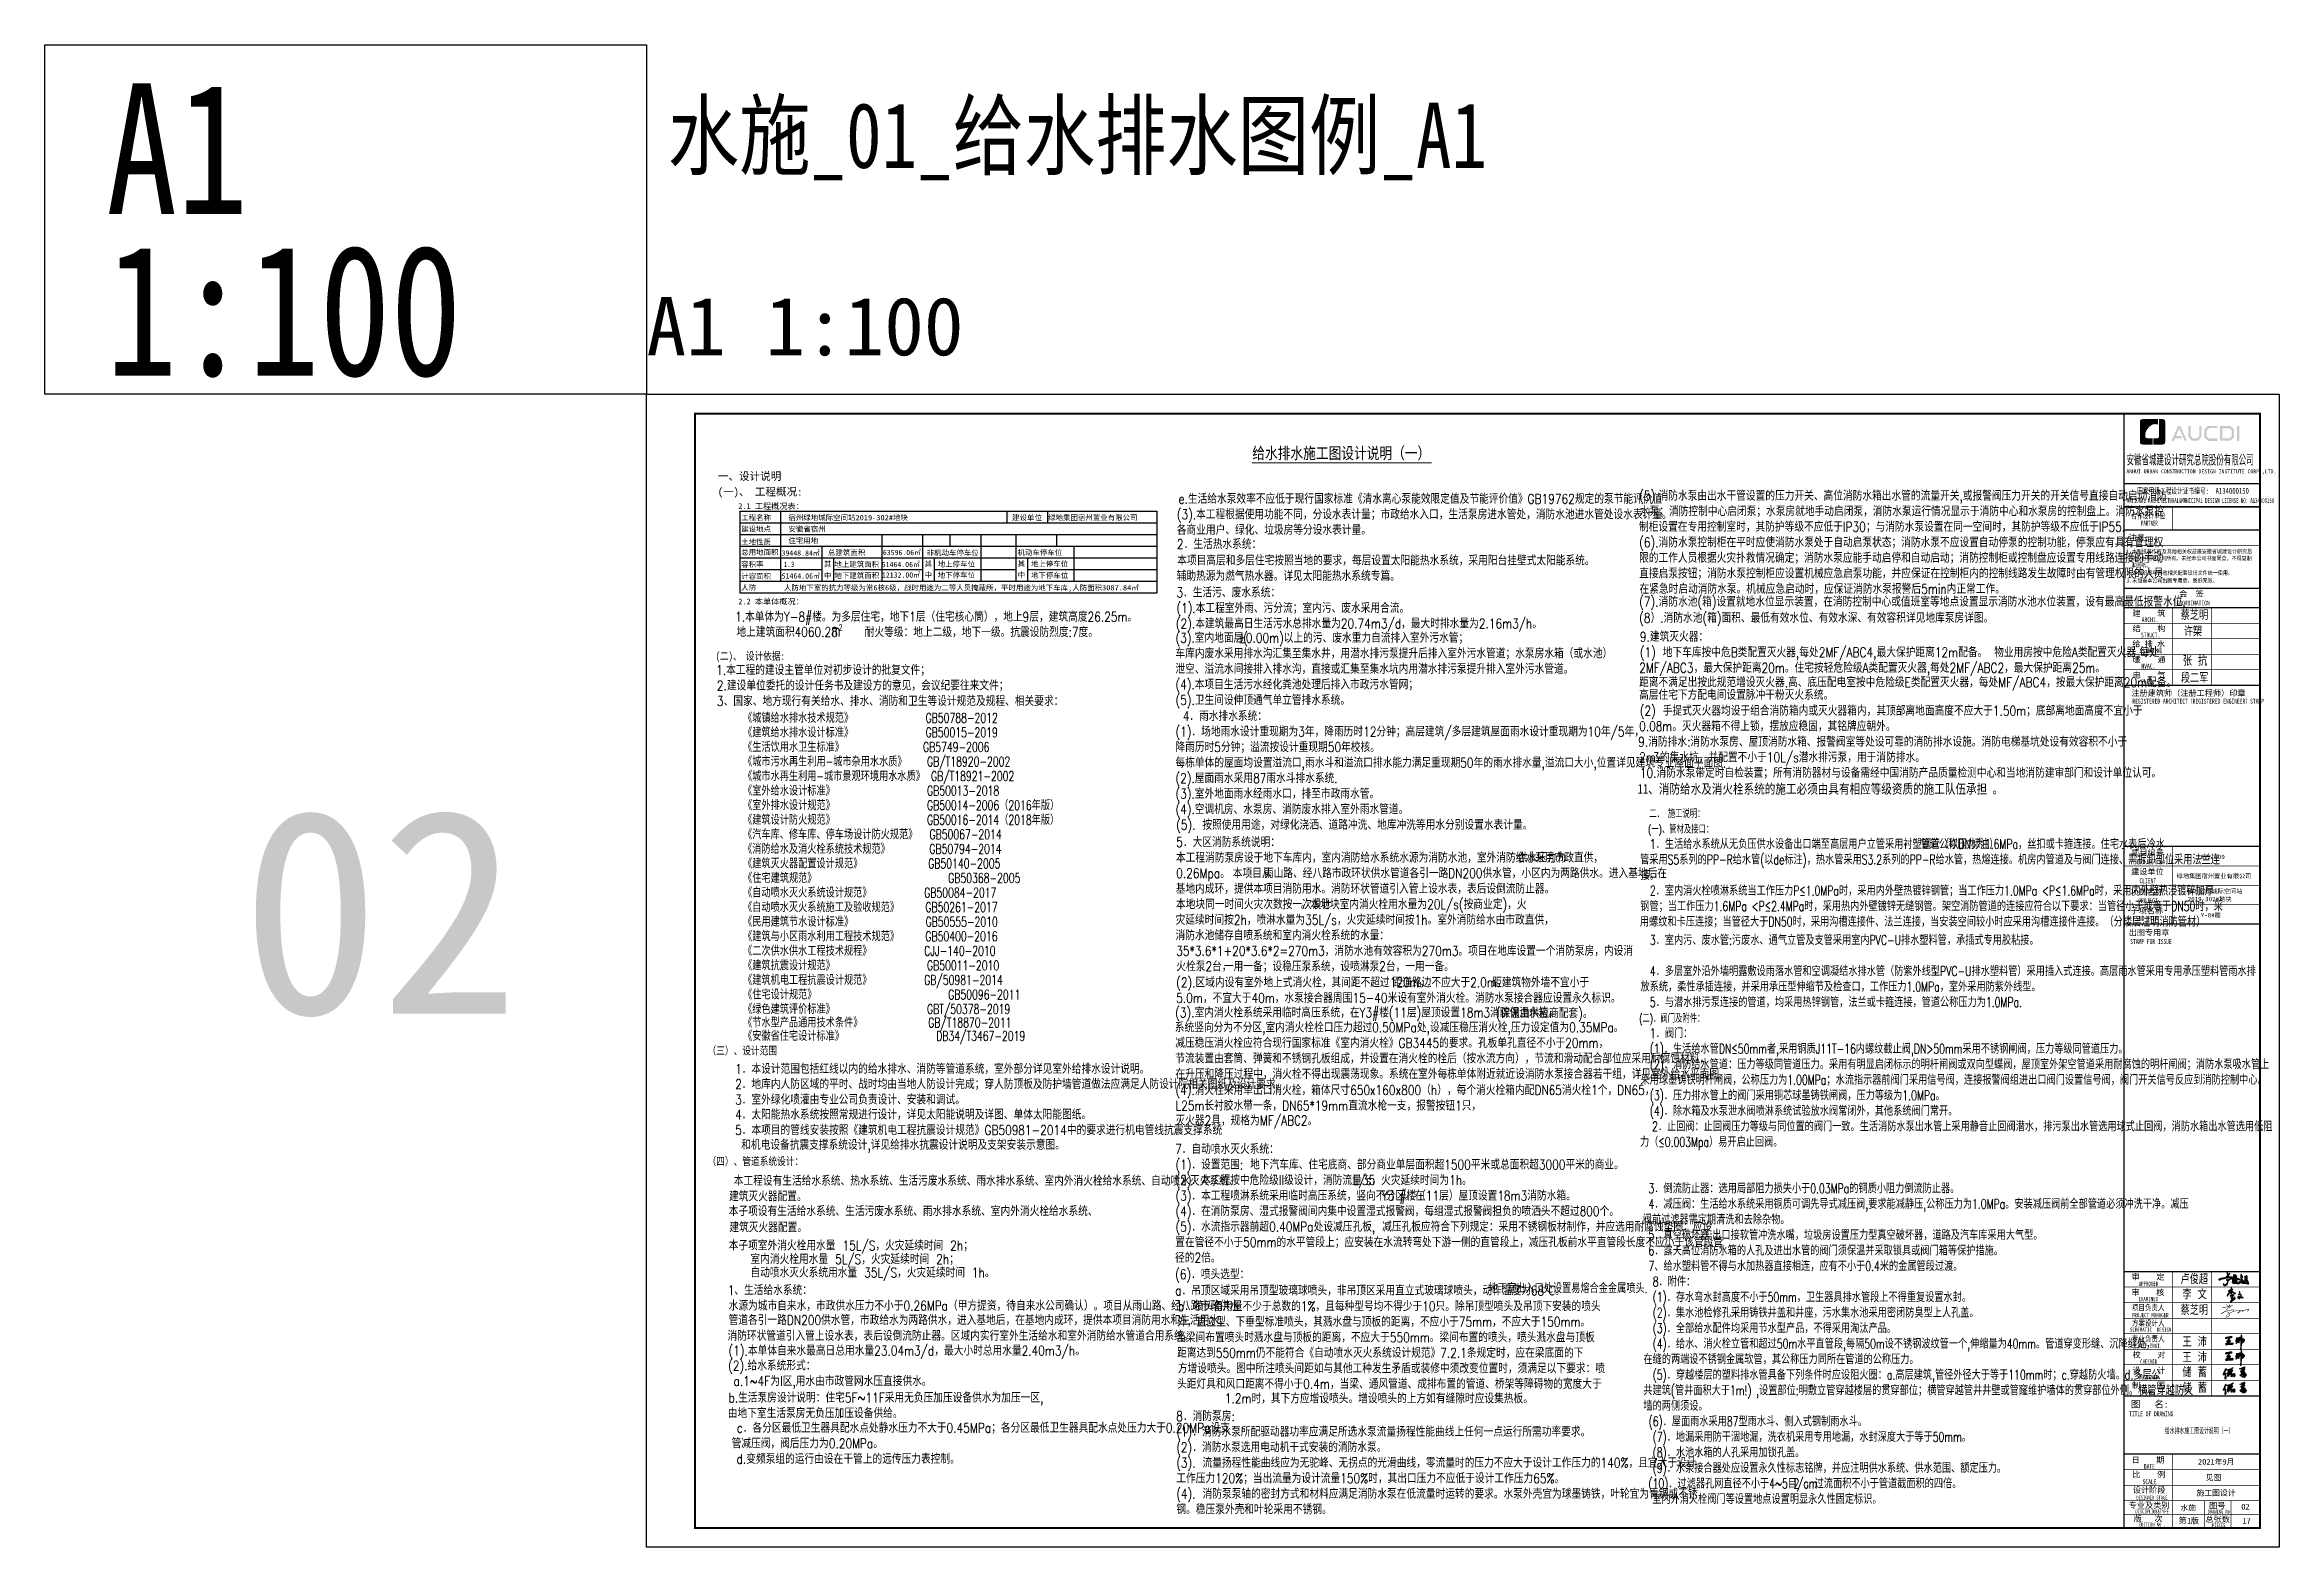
# Model space of a CAD drawing. Extents: x 27938 to 1507990, y 110129 to 923079.
# Drawn here: x 575451 to 690551, y 583057 to 660457 of the extents above; entities that cross this region are included whole.
import ezdxf
from ezdxf.enums import TextEntityAlignment as Align

# ---------------------------------------------------------------- set-up
doc = ezdxf.new("R2010")
doc.units = 0
doc.header["$LTSCALE"] = 1000
doc.header["$MEASUREMENT"] = 0
doc.linetypes.add('DASH', pattern=[0.35, 0.25, -0.1])
for name, color, linetype in [('0s_水标注', 7, 'Continuous'), ('7', 7, 'Continuous'), ('C-Sheet-图框', 101, 'Continuous'), ('DIM_SYMB', 3, 'Continuous'), ('PUB_TEXT', 4, 'Continuous'), ('图框', 140, 'Continuous'), ('图签文字', 147, 'Continuous'), ('导图字', 7, 'Continuous'), ('电子签名-李文', 7, 'DASH'), ('签名-水', 7, 'Continuous')]:
    doc.layers.add(name, color=color, linetype=linetype)
doc.layers.add('yichutu', color=7, linetype='Continuous', true_color=0xffffff, plot=False)
doc.layers.add('图签', color=147, linetype='Continuous', lineweight=18)
doc.styles.add('-黑体', font='simhei.ttf', dxfattribs={"width": 0.8})
doc.styles.add('_TCH_LABEL', font='simhei.ttf')
doc.styles.add('C', font='simhei.ttf')
doc.styles.add('CC', font='', dxfattribs={"height": 400})
doc.styles.add('HT', font='simhei.ttf')
doc.styles.add('HZ', font='txt', dxfattribs={"bigfont": 'hztxt'})
doc.styles.add('HZTXT', font='COMPLEX', dxfattribs={"width": 0.7, "bigfont": 'HZTXT'})
doc.styles.add('宋体', font='', dxfattribs={"height": 50})
doc.styles.add('建筑图签-1', font='simhei.ttf', dxfattribs={"width": 0.7})
doc.styles.add('建筑图签-2', font='TXT.shx', dxfattribs={"width": 0.5, "bigfont": 'HZTXT.shx'})
doc.styles.add('文字说明', font='GBENOR', dxfattribs={"width": 0.8, "bigfont": 'HZTXT'})
doc.styles.add('黑体', font='simhei.ttf')
doc.styles.get('CC').set_extended_font_data('SimSun')
doc.styles.get('宋体').set_extended_font_data('SimSun')

msp = doc.modelspace()

# ---------------------------------------------------------------- texts
at = {"style": 'HZ', "width": 0.8}
for s, p in [('(7).消防水池(箱)设置就地水位显示装置，在消防控制中心或值班室等地点设置显示消防水池水位装置，设有最高最低报警水位.', (657585.2, 631515.5)), ('(8）.消防水池(箱)面积、最低有效水位、有效水深、有效容积详见地库泵房详图。', (657585.2, 630682.2))]:
    msp.add_text(s, height=500, dxfattribs=at).set_placement(p)
at = {"color": 1, "style": '-黑体', "width": 0.8}
msp.add_text('11、消防给水及消火栓系统的施工必须由具有相应等级资质的施工队伍承担 。', height=500, dxfattribs=at).set_placement((657502.4, 621875.2))
at = {"layer": '0s_水标注'}
for s, height, style, width, p in [('给水排水施工图设计说明（一）', 600, '-黑体', 0.8, (637652, 639119.2)), ('(3).本工程根据使用功能不同，分设水表计量；市政给水入口，生活泵房进水管处，消防水池进水管处设水表计量。', 500, 'HZ', 0.8, (633761.1, 636011.3)), ('  e.生活给水泵效率不应低于现行国家标准《清水离心泵能效限定值及节能评价值》GB19762规定的泵节能评价值', 500, 'HZ', 0.8, (633139.4, 636811.3)), ('各商业用户、绿化、垃圾房等分设水表计量。', 500, 'HZ', 0.8, (633763.6, 635211.3)), ('辅助热源为燃气热水器。详见太阳能热水系统专篇。 ', 500, 'HZ', 0.8, (633752.7, 632840.1)), ('本项目高层和多层住宅按照当地的要求，每层设置太阳能热水系统，采用阳台挂壁式太阳能系统。', 500, 'HZ', 0.8, (633784.4, 633640.1)), ('(1).本工程室外雨、污分流；室内污、废水采用合流。', 500, 'HZ', 0.8, (633740.1, 631189.1)), ('0.00m)以上的污、废水重力自流排入室外污水管；', 500, 'HZ', 0.8, (637316.6, 629650)), ('9.建筑灭火器：', 500, 'HZ', 0.8, (657614.4, 629709.3)), ('1.本工程的建设主管单位对初步设计的批复文件；', 500, 'HZ', 0.8, (610034.4, 627996)), ('泄空、溢流水间接排入排水沟，直接或汇集至集水坑内用潜水排污泵提升排入室外污水管道。', 500, 'HZ', 0.8, (633691.4, 628050)), ('车库内废水采用排水沟汇集至集水井，用潜水排污泵提升后排入室外污水管道；水泵房水箱（或水池）', 500, 'HZ', 0.8, (633691.4, 628850)), ('(4).本项目生活污水经化粪池处理后排入市政污水管网；', 500, 'HZ', 0.8, (633694.3, 627250)), ('(2) 手提式灭火器均设于组合消防箱内或灭火器箱内，其顶部离地面高度不应大于1.50m；底部离地面高度不宜小于', 500, 'HZ', 0.8, (657614.4, 625899.3)), ('(1)．场地雨水设计重现期为3年，降雨历时12分钟；高层建筑/多层建筑屋面雨水设计重现期为10年/5年，', 500, 'HZ', 0.8, (633694.3, 624823.6)), ('0.08m。灭火器箱不得上锁，摆放应稳固，其铭牌应朝外。', 500, 'HZ', 0.8, (657571.5, 625099.3)), ('降雨历时5分钟；溢流按设计重现期50年校核。', 500, 'HZ', 0.8, (633694.3, 624023.6)), ('9.消防排水:消防水泵房、屋顶消防水箱、报警阀室等处设可靠的消防排水设施。消防电梯基坑处设有效容积不小于', 500, 'HZ', 0.8, (657528.7, 624299.3)), ('2m', 500, 'HZ', 0.8, (657571.5, 623499.3)), ('3', 500, 'HZ', 0.8, (658285.8, 623499.3)), ('的集水坑，并配置不小于10L/s潜水排污泵，用于消防排水。', 500, 'HZ', 0.8, (658649.8, 623499.3)), ('每栋单体的屋面均设置溢流口,雨水斗和溢流口排水能力满足重现期50年的雨水排水量,溢流口大小,位置详见建筑专业屋面平面图.', 500, 'HZ', 0.8, (633694.3, 623223.6)), ('(2).屋面雨水采用87雨水斗排水系统.', 500, 'HZ', 0.8, (633694.3, 622423.6)), ('10.消防水泵带定时自检装置；所有消防器材与设备需经中国消防产品质量检测中心和当地消防建审部门和设计单位认可。', 500, 'HZ', 0.8, (657614.4, 622699.3)), ('(3).室外地面雨水经雨水口，排至市政雨水管。', 500, 'HZ', 0.8, (633694.3, 621623.6)), ('(4).空调机房、水泵房、消防废水排入室外雨水管道。', 500, 'HZ', 0.8, (633694.3, 620823.6)), (' (5). 按照使用用途，对绿化浇洒、道路冲洗、地库冲洗等用水分别设置水表计量。', 500, 'HZ', 0.8, (633372.4, 620021.2)), ('二． 施工说明：', 400, 'HZTXT', 0.7, (658106.2, 620631.7)), ('(一)、管材及接口：', 399.9, 'HZTXT', 0.7, (658037, 619831.7)), ('管道公称压力为1.6MPa，丝扣或卡箍连接。住宅水表后冷水', 500, 'HZTXT', 0.7, (672078.2, 619031.7)), ('管采用S5系列的PP-R给水管(以de标注)，热水管采用S3.2系列的PP-R给水管，热熔连接。机房内管道及与阀门连接、需拆卸部位采用法兰连', 500, 'HZTXT', 0.7, (657625.8, 618231.7)), ('接。', 500, 'HZTXT', 0.7, (657653.4, 617431.7)), ('2．室内消火栓喷淋系统当工作压力P≤1.0MPa时，采用内外壁热镀锌钢管；当工作压力1.0MPa <P≤1.6MPa时，采用内外壁热浸镀锌加厚', 500, 'HZTXT', 0.7, (658128.2, 616631.7)), ('钢管；当工作压力1.6MPa <P≤2.4MPa时，采用热内外壁镀锌无缝钢管。架空消防管道的连接应符合以下要求：当管径小于或等于DN50时，采', 500, 'HZTXT', 0.7, (657636.9, 615831.7)), ('用螺纹和卡压连接；当管径大于DN50时，采用沟槽连接件、法兰连接，当安装空间较小时应采用沟槽连接件连接。（分楼层注明消防管材）', 500, 'HZTXT', 0.7, (657617.6, 615031.7)), ('3．室内污、废水管:污废水、通气立管及支管采用室内PVC-U排水塑料管，承插式专用胶粘接。', 500, 'HZTXT', 0.7, (658128.2, 614087.3)), ('4．多层室外沿外墙明露敷设雨落水管和空调凝结水排水管（防紫外线型PVC-U排水塑料管）采用插入式连接。高层雨水管采用专用承压塑料管雨水排', 500, 'HZTXT', 0.7, (658128.2, 612487.3)), ('放系统，柔性承插连接，并采用承压型伸缩节及检查口，工作压力1.0MPa，室外采用防紫外线型。', 500, 'HZTXT', 0.7, (657647.9, 611687.3)), ('5．与潜水排污泵连接的管道，均采用热锌钢管，法兰或卡箍连接，管道公称压力为1.0MPa.', 500, 'HZTXT', 0.7, (658128.2, 610887.3)), ('(二)．阀门及附件：', 399.9, 'HZTXT', 0.7, (657578.7, 610087.3)), ('（三）、设计范围', 400, '-黑体', 0.8, (609590.1, 608442.2)), ('(1)．生活给水管DN≤50mm者,采用铜质J11T-16内螺纹截止阀,DN>50mm采用不锈钢闸阀，压力等级同管道压力。', 500, 'HZTXT', 0.7, (658128.2, 608487.3)), ('1．阀门：', 500, 'HZTXT', 0.7, (658128.2, 609287.3)), ('在升压和降压过程中，消火栓不得出现震荡现象。系统在室外每栋单体附近就近设消防水泵接合器若干组，详见室外给水平面图。', 500, 'HZ', 0.8, (633692.9, 607186.6)), ('(2)．消防给水管道：压力等级同管道压力。采用有明显启闭标示的明杆闸阀或双向型蝶阀，屋顶室外架空管道采用耐腐蚀的明杆闸阀；消防水泵吸水管上', 500, 'HZTXT', 0.7, (658128.2, 607687.3)), ('(4).消火栓采用单出口消火栓，箱体尺寸650x160x800（h），每个消火栓箱内配DN65消火栓1个，DN65，', 500, 'HZ', 0.8, (633691.4, 606357.9)), ('采用球墨铸铁明杆闸阀，公称压力为1.00MPa；水流指示器前阀门采用信号阀，连接报警阀组进出口阀门设置信号阀，阀门开关信号反应到消防控制中心。', 500, 'HZTXT', 0.7, (657650.6, 606887.3)), ('(3)．压力排水管上的阀门采用铜芯球墨铸铁闸阀，压力等级为1.0MPa。', 500, 'HZTXT', 0.7, (658128.2, 606087.3)), ('L25m长衬胶水带一条，DN65*19mm直流水枪一支，报警按钮1只，', 500, 'HZ', 0.8, (633691.4, 605557.9)), ('(4)．除水箱及水泵泄水阀喷淋系统试验放水阀常闭外，其他系统阀门常开。', 500, 'HZTXT', 0.7, (658128.2, 605287.3)), ('灭火器2具，规格为MF/ABC2。', 500, 'HZ', 0.8, (633691.4, 604791.5)), ('2．止回阀：止回阀压力等级与同位置的阀门一致。生活消防水泵出水管上采用静音止回阀潜水，排污泵出水管选用球式止回阀，消防水箱出水管选用低阻', 500, 'HZTXT', 0.7, (658242.8, 604487.3)), ('（四）、管道系统设计： ', 400, '-黑体', 0.8, (609590.1, 602741.8)), ('和机电设备抗震支撑系统设计,详见给排水抗震设计说明及支架安装示意图。', 500, 'HZ', 0.8, (611326.6, 603536.7)), ('力（≤0.003Mpa）易开启止回阀。', 500, 'HZTXT', 0.7, (657623.1, 603687.3)), ('(6)．喷头选型：', 500, 'HZ', 0.8, (633677.8, 596870)), ('a．吊顶区域采用吊顶型玻璃球喷头，非吊顶区采用直立式玻璃球喷头，动作温度为68℃。', 500, 'HZ', 0.8, (633680.5, 596033.9)), ('地下室出入口处设置易熔合金金属喷头.', 500, 'HZ', 0.7, (649825, 596152.4)), ('水源为城市自来水，市政供水压力不小于0.26MPa（甲方提资，待自来水公司确认）。项目从雨山路、经八路市政供水', 499.995, 'HZ', 0.8, (610680.3, 595251.3)), ('消防环状管道引入管上设水表，表后设倒流防止器。区域内实行室外生活给水和室外消防给水管道合用系统。', 499.995, 'HZ', 0.8, (610620.9, 593698)), ('管道各引一路DN200供水管，市政给水为两路供水，进入基地后，在基地内成环，提供本项目消防用水和生活用水。', 499.995, 'HZ', 0.8, (610674.2, 594510.1)), ('(2).给水系统形式：', 500, 'HZ', 0.8, (610657, 592166.8)), ('   c．各分区最低卫生器具配水点处静水压力不大于0.45MPa；各分区最低卫生器具配水点处压力大于0.20MPa设支', 500, 'HZ', 0.8, (609934.5, 588959.3)), ('管减压阀，阀后压力为0.20MPa。', 500, 'HZ', 0.8, (610833.8, 588159.3)), ('   d.变频泵组的运行由设在干管上的远传压力表控制。', 500, 'HZ', 0.8, (609926, 587359.3))]:
    msp.add_text(s, height=height, dxfattribs=dict(at, style=style, width=width)).set_placement(p)
at = {"layer": '0s_水标注', "color": 7}
for s, height, style, width, p in [('水泵；消防控制中心启闭泵；水泵房就地手动启闭泵，消防水泵运行情况显示于消防中心和水泵房的控制盘上。消防水泵控', 500, 'HZ', 0.8, (657612.6, 636172.2)), ('(5).消防水泵由出水干管设置的压力开关、高位消防水箱出水管的流量开关,或报警阀压力开关的开关信号直接自动启动消防', 500, 'HZ', 0.8, (657582, 636972.2)), ('制柜设置在专用控制室时，其防护等级不应低于IP30；与消防水泵设置在同一空间时，其防护等级不应低于IP55.', 500, 'HZ', 0.8, (657571.6, 635372.2)), ('限的工作人员根据火灾扑救情况确定；消防水泵应能手动启停和自动启动；消防控制柜或控制盘应设置专用线路连接的手动', 500, 'HZ', 0.8, (657571.6, 633772.2)), ('(6).消防水泵控制柜在平时应使消防水泵处于自动启泵状态；消防水泵不应设置自动停泵的控制功能，停泵应有具有管理权', 500, 'HZ', 0.8, (657582, 634572.2)), ('直接启泵按钮；消防水泵控制柜应设置机械应急启泵功能，并应保证在控制柜内的控制线路发生故障时由有管理权限的人员', 500, 'HZ', 0.8, (657581.1, 632972.2)), ('在紧急时启动消防水泵。机械应急启动时，应保证消防水泵报警后5min内正常工作。', 500, 'HZ', 0.8, (657596.8, 632172.2)), ('7．自动喷水灭火系统：', 500, 'HZ', 0.8, (633673.9, 603319.7)), ('   本工程设有生活给水系统、热水系统、生活污废水系统、雨水排水系统、室内外消火栓给水系统、自动喷水灭火系统、', 499.995, 'HZ', 0.8, (609778.9, 601684)), ('(1)．设置范围: 地下汽车库、住宅底商、部分商业单层面积超1500平米或总面积超3000平米的商业。', 500, 'HZ', 0.8, (633691.1, 602519.7)), ('(2)．本工程按中危险级II级设计，消防流量35', 500, 'HZ', 0.8, (633691.1, 601719.7)), ('L/s，火灾延续时间为1h。', 500, 'HZ', 0.8, (642825.7, 601719.7)), ('建筑灭火器配置。', 499.99, 'HZ', 0.8, (610700, 600884)), (' 4．减压阀：生活给水系统采用铜质可调先导式减压阀,要求能减静压,公称压力为1.0MPa。安装减压阀前全部管道必须冲洗干净。减压', 500, 'HZTXT', 0.7, (657818.4, 600494)), (' 3．倒流防止器：选用局部阻力损失小于0.03MPa的铜质小阻力倒流防止器。', 500, 'HZTXT', 0.7, (657818.4, 601294)), ('建筑灭火器配置。', 499.99, 'HZ', 0.8, (610717.6, 599287)), ('(4)．在消防泵房、湿式报警阀间内集中设置湿式报警阀，每组湿式报警阀担负的喷洒头不超过800个。', 500, 'HZ', 0.8, (633691.1, 600119.7)), ('(5)．水流指示器前超0.40MPa处设减压孔板, 减压孔板应符合下列规定：采用不锈钢板材制作，并应选用耐腐蚀垫圈；应设', 500, 'HZ', 0.8, (633691.1, 599319.7)), ('阀前过滤器需定期清洗和去除杂物。', 500, 'HZTXT', 0.7, (657763.3, 599694)), ('置在管径不小于50mm的水平管段上；应安装在水流转弯处下游一侧的直管段上，减压孔板前水平直管段长度不应小于该管段管', 500, 'HZ', 0.8, (633682.6, 598519.7)), (' 5．真空破坏器:出口接软管冲洗水嘴，垃圾房设置压力型真空破坏器，道路及汽车库采用大气型。', 500, 'HZTXT', 0.7, (657818.4, 598894)), (' 6．露天高位消防水箱的人孔及进出水管的阀门须保温并采取锁具或阀门箱等保护措施。', 500, 'HZTXT', 0.7, (657818.4, 598094)), ('径的2倍。', 500, 'HZ', 0.8, (633672.4, 597719.7)), (' 7、给水塑料管不得与水加热器直接相连，应有不小于0.4米的金属管段过渡。', 500, 'HZTXT', 0.7, (657818.4, 597294)), ('1、生活给水系统：', 499.99, 'HZ', 0.8, (610630, 596051.2)), ('8．附件：', 500, 'HZTXT', 0.7, (658276.8, 596494)), ('(1)．存水弯水封高度不小于50mm，卫生器具排水管段上不得重复设置水封。', 500, 'HZTXT', 0.7, (658276.8, 595694)), ('b．喷头备用量不少于总数的1%%%，且每种型号均不得少于10只。除吊顶型喷头及吊顶下安装的喷头', 500, 'HZ', 0.8, (633825, 595222.4)), ('(2)．集水池检修孔采用铸铁井盖和井座，污水集水池采用密闭防臭型上人孔盖。', 500, 'HZTXT', 0.7, (658276.8, 594894)), ('当梁间布置喷头时溅水盘与顶板的距离，不应大于550mm。梁间布置的喷头，喷头溅水盘与顶板', 500, 'HZ', 0.8, (633730.6, 593622.4)), ('外，直立型、下垂型标准喷头，其溅水盘与顶板的距离，不应小于75mm，不应大于150mm。', 500, 'HZ', 0.8, (633785.7, 594422.4)), ('(3)．全部给水配件均采用节水型产品，不得采用淘汰产品。', 500, 'HZTXT', 0.7, (658276.8, 594094)), ('距离达到550mm仍不能符合《自动喷水灭火系统设计规范》7.2.1条规定时，应在梁底面的下', 500, 'HZ', 0.8, (633777.8, 592822.4)), ('在缝的两端设不锈钢金属软管，其公称压力同所在管道的公称压力。', 500, 'HZTXT', 0.7, (657796.4, 592494)), ('(4)．给水、消火栓立管和超过50m水平直管段,每隔50m设不锈钢波纹管一个,伸缩量为40mm。管道穿变形缝、沉降缝处，', 500, 'HZTXT', 0.7, (658276.8, 593294)), ('头距灯具和风口距离不得小于0.4m，当梁、通风管道、成排布置的管道、桥架等障碍物的宽度大于', 500, 'HZ', 0.8, (633777.8, 591222.4)), ('方增设喷头。图中所注喷头间距如与其他工种发生矛盾或装修中须改变位置时，须满足以下要求：喷', 500, 'HZ', 0.8, (633817.2, 592022.4)), ('(5)．穿越楼层的塑料排水管具备下列条件时应设阻火圈：a.高层建筑,管径外径大于等于110mm时；c.穿越防火墙。d.多层公', 500, 'HZTXT', 0.7, (658276.8, 591694)), ('1.2m时，其下方应增设喷头。增设喷头的上方如有缝隙时应设集热板。', 500, 'HZ', 0.8, (636235.1, 590474.7)), ('墙的两侧须设。', 500, 'HZTXT', 0.7, (657796.4, 590094)), ('共建筑(管井面积大于1m!) ,设置部位:明敷立管穿越楼层的贯穿部位；横管穿越管井井壁或管窿维护墙体的贯穿部位外侧。横管穿越防火', 500, 'HZTXT', 0.7, (657793.6, 590894)), ('8．消防泵房:', 500, 'HZ', 0.8, (633736.2, 589561.2)), ('(1)．消防水泵所配驱动器功率应满足所选水泵流量扬程性能曲线上任何一点运行所需功率要求。', 500, 'HZ', 0.8, (633739, 588761.2)), ('(6)．屋面雨水采用87型雨水斗、侧入式钢制雨水斗。', 500, 'HZTXT', 0.7, (658067.3, 589294)), ('(2)．消防水泵选用电动机干式安装的消防水泵。', 500, 'HZ', 0.8, (633739, 587961.2)), ('(7)．地漏采用防干涸地漏，洗衣机采用专用地漏，水封深度大于等于50mm。', 500, 'HZTXT', 0.7, (658276.8, 588494)), ('(8)．水池水箱的人孔采用加锁孔盖。', 500, 'HZTXT', 0.7, (658276.8, 587694)), ('(3). 流量扬程性能曲线应为无驼峰、无拐点的光滑曲线，零流量时的压力不应大于设计工作压力的140%%%，且宜大于设计', 500, 'HZ', 0.8, (633739, 587161.2)), ('(9)．水泵接合器处应设置永久性标志铭牌，并应注明供水系统、供水范围、额定压力。', 500, 'HZTXT', 0.7, (658276.8, 586894)), ('工作压力120%%%；当出流量为设计流量150%%%时，其出口压力不应低于设计工作压力65%%%。', 500, 'HZ', 0.8, (633738.1, 586361.2)), ('(4). 消防泵泵轴的密封方式和材料应满足消防水泵在低流量时运转的要求。水泵外壳宜为球墨铸铁，叶轮宜为青铜或不锈', 500, 'HZ', 0.8, (633739, 585561.2)), (' (10)．过滤器孔网直径不小于4~5目/cm', 500, 'HZTXT', 0.7, (657818.4, 586094)), ('2', 500, 'HZTXT', 0.7, (665528.1, 586094)), ('，过流面积不小于管道截面积的四倍。', 500, 'HZTXT', 0.7, (666142.5, 586094)), ('钢。稳压泵外壳和叶轮采用不锈钢。', 500, 'HZ', 0.8, (633741.3, 584761.2)), ('室内外消火栓阀门等设置地点设置明显永久性固定标识。', 500, 'HZTXT', 0.7, (658249.6, 585294))]:
    msp.add_text(s, height=height, dxfattribs=dict(at, style=style, width=width)).set_placement(p)
at = {"layer": '0s_水标注', "color": 0}
for s, height, style, width, p in [('2．生活热水系统：', 500, 'HZ', 0.8, (633772.4, 634480.1)), ('3．生活污、废水系统：', 500, 'HZ', 0.8, (633743.1, 631989.1)), ('1.本单体为Y-8#楼。为多层住宅，地下1层（住宅核心筒），地上9层，建筑高度26.25m。', 500, 'HZ', 0.8, (611009.3, 630737)), ('(2).本建筑最高日生活污水总排水量为20.74m3/d，最大时排水量为2.16m3/h。', 500, 'HZ', 0.8, (633717.5, 630389.1)), ('地上建筑面积4060.28      。', 500, 'HZ', 0.8, (611080.4, 629955.6)), ('耐火等级：地上二级，地下一级。抗震设防烈度:7度。', 500, 'HZ', 0.8, (617688.4, 629947.1)), ('(3).室内地面层(', 500, 'HZ', 0.8, (633694.3, 629650)), ('±', 500, 'HZ', 0.8, (636945.2, 629650)), ('(二)、 设计依据:', 400, '-黑体', 0.8, (610013.5, 628765.5)), ('2MF/ABC3，最大保护距离20m。住宅按轻危险级A类配置灭火器,每处2MF/ABC2，最大保护距离25m。', 500, 'HZ', 0.8, (657571.1, 628109.3)), ('(1) 地下车库按中危B类配置灭火器,每处2MF/ABC4,最大保护距离12m配备。 物业用房按中危险A类配置灭火器,每处', 500, 'HZ', 0.8, (657614.4, 628909.3)), ('2.建设单位委托的设计任务书及建设方的意见，会议纪要往来文件；', 500, 'HZ', 0.8, (610077.3, 627196)), ('距离不满足出按此规范增设灭火器.高、底压配电室按中危险级E类配置灭火器，每处MF/ABC4，按最大保护距离20m配备。 ', 500, 'HZ', 0.8, (657574.4, 627364.1)), ('3、国家、地方现行有关给水、排水、消防和卫生等设计规范及规程、相关要求：', 500, 'HZ', 0.8, (610077.3, 626396)), ('(5).卫生间设伸顶通气单立管排水系统。  ', 500, 'HZ', 0.8, (633694.3, 626450)), ('4．雨水排水系统：', 500, 'HZ', 0.8, (634067.4, 625623.6)), ('高层住宅下方配电间设置脉冲干粉灭火系统。', 500, 'HZ', 0.8, (657574.4, 626714.1)), ('5．大区消防系统说明：', 499.995, 'HZ', 0.8, (633734.3, 619128.2)), ('1．生活给水系统从无负压供水设备出口端至高层用户立管采用衬塑钢管（以DN标注），', 500, 'HZTXT', 0.7, (658128.2, 619031.7)), ('本工程消防泵房设于地下车库内，室内消防给水系统水源为消防水池，室外消防给水采用市政直供，', 499.995, 'HZ', 0.8, (633718.5, 618328.2)), ('供水压力为', 499.99, 'HZ', 0.8, (651318.4, 618328.2)), ('基地内成环，提供本项目消防用水。消防环状管道引入管上设水表，表后设倒流防止器。', 499.995, 'HZ', 0.8, (633709.1, 616728.3)), ('0.26Mpa。', 499.99, 'HZ', 0.8, (633734.3, 617528.3)), ('本项目从', 499.99, 'HZ', 0.8, (636648.5, 617528.3)), ('雨山路、经八路市政环状供水管道各引一路DN200供水管，小区内为两路供水。进入基地后在', 499.995, 'HZ', 0.8, (638248.5, 617528.3)), ('本地块同一时间火灾次数按一次设计', 499.995, 'HZ', 0.8, (633718.5, 615928.3)), ('。本地块室内消火栓用水量为20L/s(按商业定)，火', 499.995, 'HZ', 0.8, (640151.4, 615928.3)), ('消防水池储存自喷系统和室内消火栓系统的水量：', 499.995, 'HZ', 0.8, (633696.5, 614328.3)), ('灾延续时间按2h，喷淋水量为35L/s，火灾延续时间按1h。室外消防给水由市政直供，', 499.995, 'HZ', 0.8, (633699.6, 615128.3)), ('35*3.6*1+20*3.6*2=270m3，消防水池有效容积为270m3。项目在地库设置一个消防泵房，内设消', 499.995, 'HZ', 0.8, (633734.3, 613528.3)), ('火栓泵2台，', 499.99, 'HZ', 0.8, (633734.3, 612728.3)), ('(2).区域内设有室外地上式消火栓，其间距不超过120m，', 499.995, 'HZ', 0.8, (633734.3, 611903.6)), ('一用一备；设稳压泵系统，设喷淋泵2台，一用一备。', 499.995, 'HZ', 0.8, (636188.3, 612728.3)), ('距道路边不应大于2.0m，', 499.995, 'HZ', 0.8, (644877, 611903.6)), ('距建筑物外墙不宜小于', 499.99, 'HZ', 0.8, (650000.8, 611903.6)), ('5.0m，不宜大于40m，水泵接合器周围15-40米设有室外消火栓。消防水泵接合器应设置永久标识。', 499.995, 'HZ', 0.8, (633734.3, 611103.6)), ('系统竖向分为不分区,室内消火栓栓口压力超过0.50MPa处,设减压稳压消火栓,压力设定值为0.35MPa。', 499.995, 'HZ', 0.8, (633660.1, 609586.6)), ('(3).室内消火栓系统采用临时高压系统，在Y3#楼(11层)屋顶设置18m3消防保温水箱。', 499.995, 'HZ', 0.8, (633684.9, 610350.1)), ('(保温由供应商配套)。 ', 499.995, 'HZ', 0.8, (650194.7, 610315.7)), ('减压稳压消火栓应符合现行国家标准《室内消火栓》GB3445的要求。孔板单孔直径不小于20mm，', 499.995, 'HZ', 0.8, (633683.8, 608786.6)), ('    1．本设计范围包括红线以内的给水排水、消防等管道系统，室外部分详见室外给排水设计说明。', 500, 'HZ', 0.8, (609458.9, 607447.6)), ('节流装置由套筒、弹簧和不锈钢孔板组成，并设置在消火栓的栓后（按水流方向），节流和滑动配合部位应采用耐腐蚀材料，', 499.995, 'HZ', 0.8, (633684.2, 607986.6)), ('    2．地库内人防区域的平时、战时均由当地人防设计完成；穿人防顶板及防护墙管道做法应满足人防设计院相关图纸及设计要求。 ', 500, 'HZ', 0.8, (609458.9, 606666)), ('    3．室外绿化喷灌由专业公司负责设计、安装和调试。', 500, 'HZ', 0.8, (609458.9, 605866)), ('    4．太阳能热水系统按照常规进行设计，详见太阳能说明及详图、单体太阳能图纸。', 500, 'HZ', 0.8, (609458.9, 605097.6)), ('    5．本项目的管线安装按照《建筑机电工程抗震设计规范》GB50981-2014中的要求进行机电管线抗震支撑系统', 500, 'HZ', 0.8, (609458.9, 604297.6)), ('(3)．本工程喷淋系统采用临时高压系统，竖向不分区。在', 500, 'HZ', 0.8, (633691.1, 600919.7)), ('Y3', 500, 'HZ', 0.8, (644316.8, 600919.7)), ('#楼（11层）屋顶设置18m3消防水箱。', 500, 'HZ', 0.8, (645227.5, 600919.7)), ('本子项设有生活给水系统、生活污废水系统、雨水排水系统、室内外消火栓给水系统、', 499.995, 'HZ', 0.8, (610681.9, 600121.4)), ('本子项室外消火栓用水量 15L/S，火灾延续时间 2h；', 499.995, 'HZ', 0.8, (610681.9, 598351.5)), ('室内消火栓用水量 5L/S，火灾延续时间 2h；', 499.995, 'HZ', 0.8, (611802.2, 597648)), ('自动喷水灭火系统用水量 35L/S，火灾延续时间 1h。', 499.995, 'HZ', 0.8, (611802.2, 596957.6)), ('(1).本单体自来水最高日总用水量23.04m3/d，最大小时总用水量2.40m3/h。', 499.995, 'HZ', 0.8, (610675.7, 592936.4)), ('   a.1~4F为I区,用水由市政管网水压直接供水。', 499.995, 'HZ', 0.8, (609759.7, 591366.8)), ('b.生活泵房设计说明：住宅5F~11F采用无负压加压设备供水为加压一区,', 499.995, 'HZ', 0.8, (610665.1, 590514.6)), ('由地下室生活泵房无负压加压设备供给。', 499.995, 'HZ', 0.8, (610637.6, 589714.6))]:
    msp.add_text(s, height=height, dxfattribs=dict(at, style=style, width=width)).set_placement(p)
at = {"layer": '0s_水标注', "insert": (610120.1, 638430.1), "char_height": 399.913, "width": 21570.464, "attachment_point": 1, "line_spacing_factor": 1.200263, "style": 'HZ'}
msp.add_mtext('{\\fSimHei|b0|i0|c134|p2;一、设计说明\\P(一)、 工程概况:}', dxfattribs=at)
at = {"layer": '7', "style": 'CC'}
for s, height, p in [('2.1 工程概况表：', 300, (611172.3, 636536.1)), ('建设地点', 274.29, (611326.6, 635374.8)), ('工程名称', 274.29, (611326.6, 635959.9)), ('宿州绿地城际空间站2019-302#地块', 274.286, (613758.2, 635959.9)), ('安徽省宿州', 274.29, (613758.2, 635374.8)), ('建设单位', 274.29, (625281.3, 635959.9))]:
    msp.add_text(s, height=height, dxfattribs=at).set_placement(p)
at = {"layer": '7', "color": 0, "style": 'CC'}
for s, height, p in [('绿地集团宿州置业有限公司 ', 274.286, (627132.3, 635959.9)), ('总用地面积', 274.29, (611326.6, 634179.9)), ('土地性质', 274.29, (611326.6, 634709.9)), ('住宅用地', 274.29, (613758.2, 634774.8)), ('总建筑面积', 274.29, (615798.4, 634156.7)), ('非机动车停车位', 274.29, (620876.3, 634148.4)), ('机动车停车位', 274.29, (625557.6, 634164.7)), ('容积率', 274.29, (611326.6, 633555.7)), ('计容面积', 274.29, (611326.6, 632943.7)), ('其', 274.3, (615587.4, 633565.9)), ('中', 274.3, (615587.4, 632974.4)), ('地上建筑面积', 274.29, (616124.5, 633555.7)), ('地下建筑面积', 274.29, (616128.4, 632974.4)), ('其', 274.3, (620767.4, 633586.4)), ('中', 274.3, (620767.4, 633015.3)), ('地上停车位', 274.29, (621448.5, 633566)), ('地下停车位', 274.29, (621448.5, 632994.9)), ('其', 274.3, (625567.4, 633590.3)), ('中', 274.3, (625567.4, 633005.1)), ('地上停车位', 274.29, (626248.5, 633576.3)), ('地下停车位', 274.29, (626248.5, 632984.6)), ('2.2 本单体概况：', 300, (611172.3, 631626.3)), ('人防', 274.29, (611326.6, 632361.4)), ('人防地下室的抗力等级为常6核6级，战时用途为二等人员掩蔽所，平时用途为地下车库,人防面积3087.84㎡', 274.286, (613526.4, 632347.3))]:
    msp.add_text(s, height=height, dxfattribs=at).set_placement(p)
for s, width, p in [('39448.84㎡', 0.9, (613404.9, 634133.5)), ('63596.06㎡', 0.9, (618620.9, 634164.7)), ('51464.06㎡', 0.9, (613412.8, 632954)), ('1.3', 0.8, (613526.4, 633555.7)), ('51464.06㎡', 0.9, (618566.6, 633547.2)), ('12132.00㎡', 0.9, (618574.8, 633005.1))]:
    msp.add_text(s, height=274.29, dxfattribs=dict(at, width=width)).set_placement(p)
at = {"layer": 'C-Sheet-图框', "color": 7, "style": '宋体', "width": 0.6}
msp.add_text('给水排水施工图设计说明（一）', height=300, dxfattribs=at).set_placement((684654.4, 588922.2))
at = {"layer": 'C-Sheet-图框', "color": 7, "style": '宋体'}
msp.add_text('02', height=300, dxfattribs=at).set_placement((688591.4, 585001.6))
at = {"layer": 'DIM_SYMB', "color": 6, "style": 'C'}
msp.add_text('02', height=10514.77, dxfattribs=at).set_placement((585567.5, 610540.8))
at = {"layer": 'PUB_TEXT', "color": 0}
for s, height, style, width, p in [('m', 699.8, '文字说明', 0.8, (615985.4, 629938.8)), ('   《城镇给水排水技术规范》           GB50788-2012', 500, 'HZ', 0.7, (610405.9, 625530.2)), ('   《建筑给水排水设计标准》           GB50015-2019', 500, 'HZ', 0.7, (610405.9, 624780.2)), ('   《生活饮用水卫生标准》            GB5749-2006', 500, 'HZ', 0.7, (610405.9, 624030.2)), ('   《城市污水再生利用-城市杂用水水质》   GB/T18920-2002', 500, 'HZ', 0.7, (610405.9, 623280.2)), ('   《城市水再生利用-城市景观环境用水水质》 GB/T18921-2002', 500, 'HZ', 0.7, (610405.9, 622530.2)), ('   《室外给水设计标准》              GB50013-2018', 500, 'HZ', 0.7, (610405.9, 621780.2)), ('   《室外排水设计规范》              GB50014-2006（2016年版）', 500, 'HZ', 0.7, (610405.9, 621030.2)), ('   《建筑设计防火规范》              GB50016-2014（2018年版）', 500, 'HZ', 0.7, (610405.9, 620280.2)), ('   《汽车库、修车库、停车场设计防火规范》  GB50067-2014', 500, 'HZ', 0.7, (610405.9, 619530.2)), ('   《消防给水及消火栓系统技术规范》      GB50794-2014', 500, 'HZ', 0.7, (610405.9, 618780.2)), ('   《建筑灭火器配置设计规范》          GB50140-2005', 500, 'HZ', 0.7, (610405.9, 618030.2)), ('   《住宅建筑规范》                    GB50368-2005', 500, 'HZ', 0.7, (610405.9, 617280.2)), ('   《自动喷水灭火系统设计规范》        GB50084-2017', 500, 'HZ', 0.7, (610405.9, 616530.2)), ('   《自动喷水灭火系统施工及验收规范》    GB50261-2017', 500, 'HZ', 0.7, (610405.9, 615780.2)), ('   《民用建筑节水设计标准》           GB50555-2010', 500, 'HZ', 0.7, (610405.9, 615030.2)), ('   《建筑与小区雨水利用工程技术规范》    GB50400-2016', 500, 'HZ', 0.7, (610405.9, 614280.2)), ('   《二次供水供水工程技术规程》        CJJ-140-2010', 500, 'HZ', 0.7, (610405.9, 613530.2)), ('   《建筑抗震设计规范》              GB50011-2010', 500, 'HZ', 0.7, (610405.9, 612780.2)), ('   《建筑机电工程抗震设计规范》        GB/50981-2014', 500, 'HZ', 0.7, (610405.9, 612030.2)), ('   《住宅设计规范》                    GB50096-2011', 500, 'HZ', 0.7, (610405.9, 611280.2)), ('   《绿色建筑评价标准》              GBT/50378-2019', 500, 'HZ', 0.7, (610405.9, 610530.2)), ('   《节水型产品通用技术条件》          GB/T18870-2011', 500, 'HZ', 0.7, (610405.9, 609835.9)), ('   《安徽省住宅设计标准》              DB34/T3467-2019', 500, 'HZ', 0.7, (610405.9, 609145.9))]:
    msp.add_text(s, height=height, dxfattribs=dict(at, style=style, width=width)).set_placement(p)
at = {"layer": 'PUB_TEXT', "color": 0, "style": '文字说明', "width": 0.8}
msp.add_text('2', height=349.9, dxfattribs=at).set_placement((616445.5, 630434.8), align=Align.MIDDLE)
at = {"layer": '图框', "color": 2, "style": '黑体', "width": 0.8}
for s, p in [('A1', (578613.7, 651739.7)), ('1:100', (578613.7, 643413.6))]:
    msp.add_text(s, height=6729.45, dxfattribs=at).set_placement(p)
at = {"layer": '导图字', "color": 1, "style": '黑体', "width": 0.8}
msp.add_text('水施_01_给水排水图例_A1', height=3364.726, dxfattribs=at).set_placement((607551.6, 654108.6))

# ---------------------------------------------------------------- blocks, each defined once
blk = doc.blocks.new('院标1')
h = blk.add_hatch(color=150)
h.dxf.hatch_style = 1
h.set_gradient(color1=(33, 113, 253), color2=(33, 113, 253), tint=1, name='INVCURVED')
edge = h.paths.add_edge_path()
edge.add_spline(control_points=[(116373, 648379), (116379, 648379), (116382, 648379), (116391, 648379), (116391, 648379), (116391, 648379), (116616, 648379), (116616, 648379), (116616, 648379), (116616, 648379), (116616, 648054), (116616, 648054), (116616, 648054), (116616, 648054), (116108, 648054), (116108, 648054), (116108, 648054), (116028, 648054), (115963, 648111), (115963, 648199), (115963, 648199), (115963, 648199), (115963, 649215), (115963, 649215), (115963, 649215), (115963, 649295), (116018, 649360), (116108, 649360), (116108, 649360), (116108, 649360), (116897, 649360), (116897, 649360), (116897, 649360), (116897, 649360), (116897, 649080), (116897, 649080), (116897, 649080), (116897, 649080), (116566, 649140), (116356, 648859), (116356, 648859), (116245, 648719), (116240, 648545), (116247, 648466), (116247, 648466), (116254, 648386), (116247, 648466), (116247, 648466), (116247, 648466), (116247, 648466), (116258, 648374), (116373, 648379)], knot_values=[0, 0, 0, 0, 0.0714286, 0.0714286, 0.0714286, 0.1071429, 0.1428571, 0.1428571, 0.1428571, 0.1785714, 0.2142857, 0.2142857, 0.2142857, 0.25, 0.2857143, 0.2857143, 0.2857143, 0.3214286, 0.3571429, 0.3571429, 0.3571429, 0.3928571, 0.4285714, 0.4285714, 0.4285714, 0.4642857, 0.5, 0.5, 0.5, 0.5357143, 0.5714286, 0.5714286, 0.5714286, 0.6071429, 0.6428571, 0.6428571, 0.6428571, 0.6785714, 0.7142857, 0.7142857, 0.7142857, 0.75, 0.7857143, 0.7857143, 0.7857143, 0.8214286, 0.8571429, 0.8571429, 0.8571429, 0.9285714, 1, 1, 1, 1], degree=3, periodic=0)
h = blk.add_hatch(color=150)
h.dxf.hatch_style = 1
h.set_gradient(color1=(33, 113, 253), color2=(33, 113, 253), tint=1, name='INVCURVED')
edge = h.paths.add_edge_path()
edge.add_spline(control_points=[(117268, 649215), (117268, 649215), (117268, 648199), (117268, 648199), (117268, 648199), (117268, 648114), (117212, 648054), (117123, 648054), (117123, 648054), (117123, 648054), (116663, 648054), (116663, 648054), (116663, 648054), (116663, 648054), (116663, 648379), (116663, 648379), (116663, 648379), (116663, 648379), (116865, 648379), (116865, 648379), (116865, 648379), (116907, 648379), (116941, 648413), (116941, 648455), (116941, 648455), (116941, 648455), (116941, 649360), (116941, 649360), (116941, 649360), (116941, 649360), (117123, 649360), (117123, 649360), (117123, 649360), (117204, 649360), (117268, 649306), (117268, 649215)], knot_values=[0, 0, 0, 0, 0.1, 0.1, 0.1, 0.15, 0.2, 0.2, 0.2, 0.25, 0.3, 0.3, 0.3, 0.35, 0.4, 0.4, 0.4, 0.45, 0.5, 0.5, 0.5, 0.55, 0.6, 0.6, 0.6, 0.65, 0.7, 0.7, 0.7, 0.75, 0.8, 0.8, 0.8, 0.9, 1, 1, 1, 1], degree=3, periodic=0)
blk = doc.blocks.new('ljc')
at = {"linetype": 'Continuous'}
h = blk.add_hatch(color=0, dxfattribs=at)
h.paths.add_polyline_path([(2023, 1568), (2019, 1564), (2020, 1562), (2024, 1562), (2022, 1552), (1955, 1538), (1933, 1530), (1930, 1527), (1929, 1525), (1931, 1523), (1944, 1524), (1946, 1526), (1942, 1528), (1960, 1535), (1967, 1535), (1975, 1538), (1985, 1539), (1998, 1543), (2010, 1544), (2018, 1547), (2025, 1546), (2035, 1549), (2061, 1550), (2052, 1537), (2042, 1528), (2028, 1521), (2023, 1521), (2018, 1526), (2015, 1527), (2013, 1525), (2013, 1521), (2019, 1516), (2022, 1508), (2022, 1494), (2012, 1477), (2000, 1469), (1988, 1467), (1982, 1473), (1980, 1480), (1978, 1482), (1978, 1475), (1981, 1468), (1988, 1463), (1994, 1463), (2005, 1467), (2018, 1478), (2027, 1493), (2028, 1504), (2025, 1517), (2033, 1518), (2054, 1533), (2067, 1549), (2067, 1552), (2064, 1555), (2029, 1553), (2036, 1575), (2049, 1591), (2047, 1593), (2043, 1592), (2028, 1573), (2025, 1589), (2021, 1597), (2018, 1599), (2017, 1597), (2020, 1590)])
h.paths.add_polyline_path([(2081, 1522), (2081, 1528), (2075, 1541), (2093, 1562), (2097, 1572), (2094, 1577), (2087, 1576), (2089, 1572), (2092, 1572), (2091, 1567), (2080, 1551), (2066, 1537), (2065, 1535), (2067, 1533), (2073, 1535), (2077, 1523), (2077, 1513), (2072, 1496), (2072, 1492), (2074, 1490), (2078, 1494), (2083, 1510), (2099, 1510), (2119, 1507), (2119, 1500), (2116, 1496), (2108, 1493), (2087, 1496), (2084, 1492), (2087, 1489), (2103, 1488), (2122, 1483), (2140, 1484), (2148, 1482), (2152, 1486), (2152, 1491), (2148, 1488), (2125, 1488), (2114, 1490), (2124, 1499), (2126, 1509), (2121, 1512), (2119, 1511), (2108, 1514), (2124, 1523), (2132, 1532), (2130, 1535), (2121, 1536), (2115, 1533), (2109, 1533), (2123, 1555), (2121, 1559), (2114, 1557), (2116, 1564), (2115, 1569), (2111, 1573), (2105, 1572), (2093, 1554)])
h.paths.add_polyline_path([(2089, 1535), (2097, 1535), (2112, 1551), (2116, 1552), (2111, 1543), (2099, 1528), (2101, 1526), (2114, 1528), (2121, 1531), (2124, 1530), (2118, 1524), (2101, 1515), (2084, 1514), (2084, 1518)], flags=16)
h.paths.add_polyline_path([(2093, 1537), (2095, 1540), (2103, 1546), (2096, 1537)], flags=16)
h.paths.add_polyline_path([(2093, 1544), (2094, 1549), (2106, 1568), (2109, 1569), (2111, 1567), (2108, 1554), (2104, 1550)], flags=16)
h.paths.add_polyline_path([(2141, 1534), (2138, 1533), (2137, 1531), (2142, 1527), (2155, 1522), (2158, 1523), (2153, 1528)])
h.paths.add_polyline_path([(2175, 1522), (2173, 1524), (2172, 1546), (2183, 1545), (2185, 1547), (2183, 1557), (2178, 1566), (2177, 1561), (2180, 1556), (2181, 1550), (2175, 1550), (2170, 1554), (2169, 1574), (2171, 1574), (2175, 1569), (2176, 1571), (2170, 1579), (2167, 1579), (2165, 1577), (2164, 1562), (2166, 1553), (2163, 1553), (2162, 1551), (2167, 1547), (2169, 1537), (2169, 1524), (2166, 1521), (2165, 1517), (2168, 1513), (2170, 1513), (2173, 1517), (2180, 1517), (2178, 1502), (2175, 1500), (2167, 1499), (2175, 1496), (2180, 1497), (2183, 1500), (2184, 1511), (2187, 1521), (2185, 1523)])
h.paths.add_polyline_path([(2233, 1542), (2233, 1564), (2231, 1567), (2215, 1558), (2210, 1557), (2206, 1552), (2211, 1548), (2211, 1551), (2229, 1560), (2228, 1542), (2227, 1537), (2224, 1533), (2220, 1534), (2213, 1542), (2211, 1543), (2209, 1541), (2209, 1508), (2189, 1508), (2187, 1506), (2191, 1503), (2213, 1503), (2217, 1511), (2222, 1516), (2232, 1518), (2234, 1513), (2234, 1505), (2227, 1505), (2232, 1502), (2232, 1500), (2228, 1497), (2229, 1493), (2239, 1495), (2243, 1489), (2243, 1486), (2212, 1492), (2189, 1492), (2179, 1494), (2176, 1496), (2167, 1496), (2164, 1498), (2154, 1499), (2147, 1503), (2144, 1503), (2143, 1501), (2144, 1498), (2153, 1494), (2174, 1491), (2186, 1487), (2211, 1487), (2222, 1484), (2230, 1484), (2243, 1480), (2249, 1480), (2251, 1482), (2244, 1496), (2246, 1499), (2238, 1503), (2239, 1513), (2237, 1520), (2233, 1523), (2224, 1522), (2214, 1516), (2212, 1522), (2213, 1536), (2220, 1530), (2228, 1530), (2230, 1532)])
at = {"color": 0, "linetype": 'Continuous', "elevation": 16426272}
for points in [[(1930, 1527), (1929, 1525), (1931, 1523), (1944, 1524), (1946, 1526), (1942, 1528), (1960, 1535), (1967, 1535), (1975, 1538), (1985, 1539), (1998, 1543), (2010, 1544), (2018, 1547), (2025, 1546), (2035, 1549), (2061, 1550), (2052, 1537), (2042, 1528), (2028, 1521), (2023, 1521), (2018, 1526), (2015, 1527), (2013, 1525), (2013, 1521), (2019, 1516), (2022, 1508), (2022, 1494), (2012, 1477), (2000, 1469), (1988, 1467), (1982, 1473), (1980, 1480), (1978, 1482), (1978, 1475), (1981, 1468), (1988, 1463), (1994, 1463), (2005, 1467), (2018, 1478), (2027, 1493), (2028, 1504), (2025, 1517), (2033, 1518), (2054, 1533), (2067, 1549), (2067, 1552), (2064, 1555), (2029, 1553), (2036, 1575), (2049, 1591), (2047, 1593), (2043, 1592), (2028, 1573), (2025, 1589), (2021, 1597), (2018, 1599), (2017, 1597), (2020, 1590), (2023, 1568), (2019, 1564), (2020, 1562), (2024, 1562), (2022, 1552), (1955, 1538), (1933, 1530), (1930, 1527)], [(2016, 1561), (2015, 1560), (2017, 1560), (2016, 1561)], [(2017, 1562), (2016, 1561), (2019, 1561), (2017, 1562)], [(2066, 1537), (2065, 1535), (2067, 1533), (2073, 1535), (2077, 1523), (2077, 1513), (2072, 1496), (2072, 1492), (2074, 1490), (2078, 1494), (2083, 1510), (2099, 1510), (2119, 1507), (2119, 1500), (2116, 1496), (2108, 1493), (2087, 1496), (2084, 1492), (2087, 1489), (2103, 1488), (2122, 1483), (2140, 1484), (2148, 1482), (2152, 1486), (2152, 1491), (2148, 1488), (2125, 1488), (2114, 1490), (2124, 1499), (2126, 1509), (2121, 1512), (2119, 1511), (2108, 1514), (2124, 1523), (2132, 1532), (2130, 1535), (2121, 1536), (2115, 1533), (2109, 1533), (2123, 1555), (2121, 1559), (2114, 1557), (2116, 1564), (2115, 1569), (2111, 1573), (2105, 1572), (2093, 1554), (2081, 1522), (2081, 1528), (2075, 1541), (2093, 1562), (2097, 1572), (2094, 1577), (2087, 1576), (2089, 1572), (2092, 1572), (2091, 1567), (2080, 1551), (2066, 1537)], [(2084, 1514), (2084, 1518), (2089, 1535), (2097, 1535), (2112, 1551), (2116, 1552), (2111, 1543), (2099, 1528), (2101, 1526), (2114, 1528), (2121, 1531), (2124, 1530), (2118, 1524), (2101, 1515), (2084, 1514)], [(2093, 1544), (2094, 1549), (2106, 1568), (2109, 1569), (2111, 1567), (2108, 1554), (2104, 1550), (2093, 1544)], [(2093, 1537), (2095, 1540), (2103, 1546), (2096, 1537), (2093, 1537)], [(2138, 1533), (2137, 1531), (2142, 1527), (2155, 1522), (2158, 1523), (2153, 1528), (2141, 1534), (2138, 1533)], [(2144, 1503), (2143, 1501), (2144, 1498), (2153, 1494), (2174, 1491), (2186, 1487), (2211, 1487), (2222, 1484), (2230, 1484), (2243, 1480), (2249, 1480), (2251, 1482), (2244, 1496), (2246, 1499), (2238, 1503), (2239, 1513), (2237, 1520), (2233, 1523), (2224, 1522), (2214, 1516), (2212, 1522), (2213, 1536), (2220, 1530), (2228, 1530), (2230, 1532), (2233, 1542), (2233, 1564), (2231, 1567), (2215, 1558), (2210, 1557), (2206, 1552), (2211, 1548), (2211, 1551), (2229, 1560), (2228, 1542), (2227, 1537), (2224, 1533), (2220, 1534), (2213, 1542), (2211, 1543), (2209, 1541), (2209, 1508), (2189, 1508), (2187, 1506), (2191, 1503), (2213, 1503), (2217, 1511), (2222, 1516), (2232, 1518), (2234, 1513), (2234, 1505), (2227, 1505), (2232, 1502), (2232, 1500), (2228, 1497), (2229, 1493), (2239, 1495), (2243, 1489), (2243, 1486), (2212, 1492), (2189, 1492), (2179, 1494), (2176, 1496), (2167, 1496), (2164, 1498), (2154, 1499), (2147, 1503), (2144, 1503)], [(2163, 1553), (2162, 1551), (2167, 1547), (2169, 1537), (2169, 1524), (2166, 1521), (2165, 1517), (2168, 1513), (2170, 1513), (2173, 1517), (2180, 1517), (2178, 1502), (2175, 1500), (2167, 1499), (2175, 1496), (2180, 1497), (2183, 1500), (2184, 1511), (2187, 1521), (2185, 1523), (2175, 1522), (2173, 1524), (2172, 1546), (2183, 1545), (2185, 1547), (2183, 1557), (2178, 1566), (2177, 1561), (2180, 1556), (2181, 1550), (2175, 1550), (2170, 1554), (2169, 1574), (2171, 1574), (2175, 1569), (2176, 1571), (2170, 1579), (2167, 1579), (2165, 1577), (2164, 1562), (2166, 1553), (2163, 1553)], [(2177, 1569), (2176, 1570), (2175, 1567), (2177, 1565), (2177, 1569)]]:
    blk.add_lwpolyline(points, dxfattribs=at)
blk = doc.blocks.new('A$C44B256A7')
at = {"layer": '电子签名-李文'}
h = blk.add_hatch(color=0, dxfattribs=at)
h.dxf.hatch_style = 1
h.paths.add_polyline_path([(934, -1198), (941, -1210), (956, -1216), (968, -1207), (992, -1199), (1012, -1194), (1037, -1192), (1054, -1200), (1076, -1215), (1093, -1230), (1096, -1243), (1095, -1265), (1092, -1286), (1086, -1310), (1075, -1335), (1059, -1365), (1039, -1388), (1024, -1405), (1007, -1416), (991, -1423), (973, -1429), (958, -1429), (945, -1423), (936, -1414), (927, -1402), (919, -1391), (910, -1376), (910, -1366), (915, -1361), (935, -1366), (957, -1369), (977, -1373), (1002, -1377), (1020, -1380), (1055, -1386), (1075, -1389), (1102, -1393), (1140, -1392), (1169, -1396), (1199, -1396), (1222, -1404), (1226, -1395), (1230, -1384), (1221, -1380), (1202, -1379), (1168, -1378), (1110, -1373), (1073, -1371), (1046, -1369), (997, -1351), (972, -1349), (946, -1344), (925, -1342), (903, -1340), (893, -1348), (890, -1366), (894, -1381), (897, -1390), (916, -1418), (935, -1434), (951, -1442), (978, -1445), (993, -1442), (1013, -1435), (1029, -1424), (1042, -1415), (1055, -1395), (1073, -1371), (1079, -1362), (1095, -1333), (1111, -1306), (1111, -1281), (1114, -1251), (1116, -1233), (1101, -1208), (1084, -1194), (1069, -1182), (1055, -1176), (1037, -1171), (1016, -1172), (990, -1176), (970, -1183), (958, -1186), (940, -1186), (934, -1191)])
h.paths.add_polyline_path([(987, -1030), (1007, -1049), (1020, -1066), (1032, -1071), (1036, -1064), (1030, -1052), (1020, -1039), (1013, -1028), (1006, -1017), (992, -1016), (986, -1024)])
h.paths.add_polyline_path([(395, -1278), (403, -1295), (420, -1295), (516, -1261), (580, -1237), (606, -1225), (604, -1242), (569, -1289), (521, -1338), (502, -1370), (469, -1415), (459, -1437), (466, -1461), (473, -1463), (505, -1473), (561, -1464), (589, -1463), (635, -1455), (656, -1452), (683, -1449), (699, -1446), (687, -1462), (666, -1475), (650, -1485), (642, -1496), (607, -1527), (583, -1544), (580, -1546), (575, -1557), (545, -1583), (532, -1592), (516, -1602), (509, -1608), (462, -1636), (449, -1640), (446, -1634), (474, -1608), (494, -1591), (506, -1568), (523, -1548), (531, -1543), (553, -1516), (584, -1491), (603, -1465), (635, -1430), (668, -1402), (694, -1383), (693, -1366), (669, -1376), (650, -1395), (619, -1417), (594, -1442), (569, -1472), (533, -1499), (492, -1545), (460, -1590), (425, -1625), (417, -1648), (432, -1658), (463, -1657), (488, -1643), (516, -1628), (543, -1606), (571, -1586), (603, -1554), (635, -1533), (664, -1502), (690, -1485), (715, -1464), (726, -1446), (732, -1424), (710, -1420), (656, -1427), (590, -1434), (534, -1446), (510, -1444), (492, -1444), (486, -1428), (519, -1384), (565, -1324), (604, -1274), (630, -1231), (626, -1201), (589, -1206), (563, -1218), (528, -1229), (519, -1232), (499, -1236), (473, -1243), (448, -1253), (428, -1261), (405, -1271), (394, -1276)])
edge = h.paths.add_edge_path()
edge.add_line((470, -744), (463, -751))
edge.add_line((479, -744), (470, -744))
edge.add_line((486, -757), (479, -744))
edge.add_line((488, -983), (488, -948))
edge.add_line((505, -985), (488, -983))
edge.add_line((531, -998), (505, -985))
edge.add_line((559, -1019), (531, -998))
edge.add_line((586, -1042), (559, -1019))
edge.add_line((649, -1079), (586, -1042))
edge.add_line((698, -1095), (649, -1079))
edge.add_line((735, -1105), (698, -1095))
edge.add_line((727, -1120), (735, -1105))
edge.add_line((692, -1122), (727, -1120))
edge.add_line((655, -1122), (692, -1122))
edge.add_line((675, -1107), (655, -1122))
edge.add_line((627, -1093), (675, -1107))
edge.add_line((570, -1058), (627, -1093))
edge.add_line((495, -1007), (570, -1058))
edge.add_line((490, -1012), (495, -1007))
edge.add_line((495, -1144), (490, -1012))
edge.add_line((491, -1152), (495, -1144))
edge.add_line((471, -1149), (491, -1152))
edge.add_line((413, -1057), (471, -1149))
edge.add_line((371, -1021), (413, -1057))
edge.add_line((341, -1002), (371, -1021))
edge.add_line((314, -991), (341, -1002))
edge.add_line((286, -969), (314, -991))
edge.add_line((297, -954), (286, -969))
edge.add_line((497, -860), (487, -865))
edge.add_line((563, -849), (497, -860))
edge.add_line((565, -866), (563, -849))
edge.add_line((448, -990), (471, -966))
edge.add_line((239, -1246), (448, -990))
edge.add_line((247, -1268), (239, -1246))
edge.add_line((227, -1272), (247, -1268))
edge.add_line((213, -1252), (227, -1272))
edge.add_line((221, -1213), (213, -1252))
edge.add_line((366, -1049), (221, -1213))
edge.add_line((531, -873), (487, -920))
edge.add_line((523, -874), (531, -873))
edge.add_line((444, -905), (468, -895))
edge.add_line((350, -952), (444, -905))
edge.add_line((322, -977), (350, -952))
edge.add_line((376, -998), (322, -977))
edge.add_line((410, -1028), (376, -998))
edge.add_line((430, -1046), (410, -1028))
edge.add_line((458, -1093), (430, -1046))
edge.add_line((476, -1116), (458, -1093))
edge.add_line((463, -751), (470, -938))
h = blk.add_hatch(color=0, dxfattribs=at)
h.dxf.hatch_style = 1
h.paths.add_polyline_path([(401, -1047), (383, -1031), (366, -1049), (221, -1213), (213, -1252), (227, -1272), (247, -1268), (239, -1246)])
h.paths.add_polyline_path([(414, -1032), (410, -1028), (397, -1017), (383, -1031), (401, -1047)])
h = blk.add_hatch(color=0, dxfattribs=at)
h.dxf.hatch_style = 1
h.paths.add_polyline_path([(322, -977), (350, -952), (444, -905), (468, -895), (468, -874), (297, -954), (286, -969), (314, -991), (341, -1002), (371, -1021), (383, -1031), (397, -1017), (376, -998)])
h = blk.add_hatch(color=0, dxfattribs=at)
h.dxf.hatch_style = 1
h.paths.add_polyline_path([(470, -938), (397, -1017), (414, -1031), (448, -990), (471, -966), (476, -1116), (458, -1093), (430, -1046), (414, -1032), (401, -1047), (413, -1057), (471, -1149), (491, -1152), (495, -1144), (490, -1012), (495, -1007), (570, -1058), (627, -1093), (675, -1107), (655, -1122), (692, -1122), (727, -1120), (735, -1105), (698, -1095), (649, -1079), (586, -1042), (559, -1019), (531, -998), (505, -985), (488, -983), (488, -948), (565, -866), (563, -849), (497, -860), (487, -865), (486, -757), (479, -744), (470, -744), (463, -751)])
h.paths.add_polyline_path([(487, -888), (535, -869), (487, -920)], flags=16)
h = blk.add_hatch(color=0, dxfattribs=at)
h.dxf.hatch_style = 1
h.paths.add_polyline_path([(604, -1432), (594, -1442), (576, -1464), (589, -1463), (607, -1460), (636, -1429)])
h.paths.add_polyline_path([(1055, -1386), (1061, -1387), (1073, -1371), (1055, -1370), (1043, -1384)])
at = {"layer": '电子签名-李文', "color": 0}
for p, q in [((221, -1213, 0), (213, -1252, 0)), ((213, -1252, 0), (227, -1272, 0)), ((366, -1049, 0), (221, -1213, 0)), ((227, -1272, 0), (247, -1268, 0)), ((239, -1246, 0), (448, -990, 0)), ((247, -1268, 0), (239, -1246, 0)), ((297, -954, 0), (286, -969, 0)), ((286, -969, 0), (314, -991, 0)), ((468, -874, 0), (297, -954, 0)), ((314, -991, 0), (341, -1002, 0)), ((322, -977, 0), (350, -952, 0)), ((376, -998, 0), (322, -977, 0)), ((341, -1002, 0), (371, -1021, 0)), ((350, -952, 0), (444, -905, 0)), ((470, -938, 0), (366, -1049, 0)), ((371, -1021, 0), (413, -1057, 0)), ((410, -1028, 0), (376, -998, 0)), ((430, -1046, 0), (410, -1028, 0)), ((413, -1057, 0), (471, -1149, 0)), ((458, -1093, 0), (430, -1046, 0)), ((444, -905, 0), (468, -895, 0)), ((448, -990, 0), (471, -966, 0)), ((476, -1116, 0), (458, -1093, 0)), ((470, -744, 0), (463, -751, 0)), ((463, -751, 0), (470, -938, 0)), ((479, -744, 0), (470, -744, 0)), ((471, -966, 0), (476, -1116, 0)), ((471, -1149, 0), (491, -1152, 0)), ((486, -757, 0), (479, -744, 0)), ((487, -865, 0), (486, -757, 0)), ((497, -860, 0), (487, -865, 0)), ((531, -873, 0), (487, -920, 0)), ((487, -888, 0), (523, -874, 0)), ((487, -920, 0), (487, -888, 0)), ((488, -948, 0), (565, -866, 0)), ((488, -983, 0), (488, -948, 0)), ((505, -985, 0), (488, -983, 0)), ((490, -1012, 0), (495, -1007, 0)), ((495, -1144, 0), (490, -1012, 0)), ((491, -1152, 0), (495, -1144, 0)), ((495, -1007, 0), (570, -1058, 0)), ((563, -849, 0), (497, -860, 0)), ((531, -998, 0), (505, -985, 0)), ((523, -874, 0), (531, -873, 0)), ((559, -1019, 0), (531, -998, 0)), ((586, -1042, 0), (559, -1019, 0)), ((565, -866, 0), (563, -849, 0)), ((570, -1058, 0), (627, -1093, 0)), ((649, -1079, 0), (586, -1042, 0)), ((627, -1093, 0), (675, -1107, 0)), ((698, -1095, 0), (649, -1079, 0)), ((675, -1107, 0), (655, -1122, 0)), ((655, -1122, 0), (692, -1122, 0)), ((692, -1122, 0), (727, -1120, 0)), ((735, -1105, 0), (698, -1095, 0)), ((727, -1120, 0), (735, -1105, 0))]:
    blk.add_line(p, q, dxfattribs=at)
at = {"layer": '电子签名-李文', "color": 0, "elevation": 0}
for points in [[(395, -1278), (403, -1295), (420, -1295), (516, -1261), (580, -1237), (606, -1225), (604, -1242), (569, -1289), (521, -1338), (502, -1370), (469, -1415), (459, -1437), (466, -1461), (473, -1463), (505, -1473), (561, -1464), (589, -1463), (635, -1455), (656, -1452), (683, -1449), (699, -1446), (687, -1462), (666, -1475), (650, -1485), (642, -1496), (607, -1527), (583, -1544), (580, -1546), (575, -1557), (545, -1583), (532, -1592), (516, -1602), (509, -1608), (462, -1636), (449, -1640), (446, -1634), (474, -1608), (494, -1591), (506, -1568), (523, -1548), (531, -1543), (553, -1516), (584, -1491), (603, -1465), (635, -1430), (668, -1402), (694, -1383), (693, -1366), (669, -1376), (650, -1395), (619, -1417), (594, -1442), (569, -1472), (533, -1499), (492, -1545), (460, -1590), (425, -1625), (417, -1648), (432, -1658), (463, -1657), (488, -1643), (516, -1628), (543, -1606), (571, -1586), (603, -1554), (635, -1533), (664, -1502), (690, -1485), (715, -1464), (726, -1446), (732, -1424), (710, -1420), (656, -1427), (590, -1434), (534, -1446), (510, -1444), (492, -1444), (486, -1428), (519, -1384), (565, -1324), (604, -1274), (630, -1231), (626, -1201), (589, -1206), (563, -1218), (528, -1229), (519, -1232), (499, -1236), (473, -1243), (448, -1253), (428, -1261), (405, -1271), (394, -1276), (395, -1278)], [(934, -1198), (941, -1210), (956, -1216), (968, -1207), (992, -1199), (1012, -1194), (1037, -1192), (1054, -1200), (1076, -1215), (1093, -1230), (1096, -1243), (1095, -1265), (1092, -1286), (1086, -1310), (1075, -1335), (1059, -1365), (1039, -1388), (1024, -1405), (1007, -1416), (991, -1423), (973, -1429), (958, -1429), (945, -1423), (936, -1414), (927, -1402), (919, -1391), (910, -1376), (910, -1366), (915, -1361), (935, -1366), (957, -1369), (977, -1373), (1002, -1377), (1020, -1380), (1055, -1386), (1075, -1389), (1102, -1393), (1140, -1392), (1169, -1396), (1199, -1396), (1222, -1404), (1226, -1395), (1230, -1384), (1221, -1380), (1202, -1379), (1168, -1378), (1110, -1373), (1073, -1371), (1046, -1369), (997, -1351), (972, -1349), (946, -1344), (925, -1342), (903, -1340), (893, -1348), (890, -1366), (894, -1381), (897, -1390), (916, -1418), (935, -1434), (951, -1442), (978, -1445), (993, -1442), (1013, -1435), (1029, -1424), (1042, -1415), (1055, -1395), (1073, -1371), (1079, -1362), (1095, -1333), (1111, -1306), (1111, -1281), (1114, -1251), (1116, -1233), (1101, -1208), (1084, -1194), (1069, -1182), (1055, -1176), (1037, -1171), (1016, -1172), (990, -1176), (970, -1183), (958, -1186), (940, -1186), (934, -1191), (934, -1198)], [(987, -1030), (1007, -1049), (1020, -1066), (1032, -1071), (1036, -1064), (1030, -1052), (1020, -1039), (1013, -1028), (1006, -1017), (992, -1016), (986, -1024), (987, -1030)]]:
    blk.add_lwpolyline(points, dxfattribs=at)
blk = doc.blocks.new('jhsarg')
at = {"linetype": 'Continuous'}
h = blk.add_hatch(color=256, dxfattribs=at)
h.paths.add_polyline_path([(376, 273), (367, 254), (365, 243), (363, 241), (364, 239), (365, 238), (368, 247), (367, 248), (377, 269), (385, 292), (389, 297), (387, 299), (382, 293)])
h.paths.add_polyline_path([(382, 251), (377, 258), (375, 258), (374, 256), (379, 251), (382, 238), (381, 200), (383, 199), (385, 213), (384, 242)])
h.paths.add_polyline_path([(411, 284), (404, 289), (400, 288), (400, 285), (405, 283), (406, 284), (410, 279), (410, 270), (405, 259), (408, 261), (412, 269), (413, 279)], flags=17)
h.paths.add_polyline_path([(442, 296), (453, 305), (455, 310), (448, 304), (440, 304), (438, 298), (434, 295), (425, 293), (419, 294), (417, 292), (421, 286), (421, 272), (418, 255), (411, 236), (409, 238), (409, 243), (406, 250), (401, 255), (398, 255), (398, 253), (404, 248), (406, 244), (406, 228), (409, 224), (411, 226), (415, 235), (422, 269), (422, 289), (436, 293), (436, 285), (427, 261), (430, 260), (434, 268), (440, 275), (442, 273), (439, 265), (425, 242), (429, 241), (430, 247), (434, 251), (436, 251), (439, 247), (440, 235), (437, 223), (441, 222), (452, 241), (458, 247), (464, 250), (467, 247), (467, 244), (461, 230), (461, 223), (465, 220), (468, 225), (471, 239), (470, 241), (472, 245), (467, 252), (462, 253), (452, 246), (443, 233), (442, 248), (439, 254), (436, 256), (440, 261), (449, 281), (448, 284), (446, 284), (440, 280), (438, 277), (436, 278)])
h.paths.add_polyline_path([(546, 311), (541, 311), (540, 308), (542, 305), (540, 303), (527, 300), (519, 300), (518, 298), (522, 295), (528, 298), (540, 300), (542, 295), (541, 284), (538, 281), (525, 276), (528, 273), (539, 278), (542, 277), (544, 280), (548, 282), (552, 279), (547, 274), (532, 265), (533, 263), (536, 263), (549, 271), (551, 270), (543, 261), (537, 257), (539, 252), (531, 247), (524, 239), (524, 235), (529, 234), (529, 229), (532, 227), (534, 229), (535, 236), (547, 247), (554, 250), (566, 250), (571, 244), (558, 236), (556, 237), (556, 241), (558, 246), (553, 246), (554, 234), (545, 223), (545, 218), (547, 216), (560, 215), (573, 224), (580, 235), (580, 241), (578, 246), (568, 254), (566, 259), (567, 261), (562, 263), (561, 261), (565, 255), (564, 253), (552, 253), (541, 247), (537, 243), (535, 244), (538, 249), (555, 262), (554, 265), (551, 265), (552, 267), (554, 265), (553, 268), (561, 276), (561, 278), (557, 281), (564, 287), (564, 289), (558, 291), (563, 304), (565, 317), (562, 317), (560, 313), (548, 308)])
h.paths.add_polyline_path([(559, 309), (559, 300), (555, 299), (551, 302), (547, 300), (549, 297), (553, 296), (551, 290), (545, 285), (543, 288), (544, 289), (545, 302)], flags=16)
h.paths.add_polyline_path([(553, 290), (554, 289), (552, 289)], flags=16)
h.paths.add_polyline_path([(550, 283), (551, 282), (549, 282)], flags=16)
h.paths.add_polyline_path([(554, 284), (555, 283), (553, 283), (554, 282), (552, 282), (553, 283)], flags=16)
h.paths.add_polyline_path([(572, 248), (576, 243), (577, 236), (568, 223), (560, 217), (556, 219), (556, 225), (557, 226), (558, 233), (572, 244)], flags=16)
h.paths.add_polyline_path([(551, 226), (554, 226), (555, 219), (550, 219), (550, 225)], flags=16)
for points in [[(364, 239), (363, 241), (365, 243), (367, 254), (376, 273), (382, 293), (387, 299), (389, 297), (385, 292), (377, 269), (367, 248), (368, 247), (365, 238), (364, 239)], [(374, 256), (375, 258), (377, 258), (382, 251), (384, 242), (385, 213), (383, 199), (381, 200), (382, 238), (379, 251), (374, 256)], [(398, 253), (398, 255), (401, 255), (406, 250), (409, 243), (409, 238), (411, 236), (418, 255), (421, 272), (421, 286), (417, 292), (419, 294), (425, 293), (434, 295), (438, 298), (440, 304), (448, 304), (455, 310), (453, 305), (442, 296), (436, 278), (438, 277), (440, 280), (446, 284), (448, 284), (449, 281), (440, 261), (436, 256), (439, 254), (442, 248), (443, 233), (452, 246), (462, 253), (467, 252), (472, 245), (470, 241), (471, 239), (468, 225), (465, 220), (461, 223), (461, 230), (467, 244), (467, 247), (464, 250), (458, 247), (452, 241), (441, 222), (437, 223), (440, 235), (439, 247), (436, 251), (434, 251), (430, 247), (429, 241), (425, 242), (439, 265), (442, 273), (440, 275), (434, 268), (430, 260), (427, 261), (436, 285), (436, 293), (422, 289), (422, 269), (415, 235), (411, 226), (409, 224), (406, 228), (406, 244), (404, 248), (398, 253)], [(400, 285), (400, 288), (404, 289), (411, 284), (413, 279), (412, 269), (408, 261), (405, 259), (410, 270), (410, 279), (406, 284), (405, 283), (400, 285)], [(518, 298), (519, 300), (527, 300), (540, 303), (542, 305), (540, 308), (541, 311), (546, 311), (548, 308), (560, 313), (562, 317), (565, 317), (563, 304), (558, 291), (564, 289), (564, 287), (557, 281), (561, 278), (561, 276), (553, 268), (555, 262), (538, 249), (535, 244), (537, 243), (541, 247), (552, 253), (564, 253), (565, 255), (561, 261), (562, 263), (567, 261), (566, 259), (568, 254), (578, 246), (580, 241), (580, 235), (573, 224), (560, 215), (547, 216), (545, 218), (545, 223), (554, 234), (553, 246), (558, 246), (556, 241), (556, 237), (558, 236), (571, 244), (566, 250), (554, 250), (547, 247), (535, 236), (534, 229), (532, 227), (529, 229), (529, 234), (524, 235), (524, 239), (531, 247), (539, 252), (537, 257), (543, 261), (551, 270), (549, 271), (536, 263), (533, 263), (532, 265), (547, 274), (552, 279), (548, 282), (544, 280), (542, 277), (539, 278), (528, 273), (525, 276), (538, 281), (541, 284), (542, 295), (540, 300), (528, 298), (522, 295), (518, 298)], [(544, 289), (543, 288), (545, 285), (551, 290), (553, 296), (549, 297), (547, 300), (551, 302), (555, 299), (559, 300), (559, 309), (545, 302), (544, 289)], [(550, 283), (549, 282), (551, 282), (550, 283)], [(551, 226), (550, 225), (550, 219), (555, 219), (554, 226), (551, 226)], [(552, 267), (551, 265), (554, 265), (552, 267)], [(553, 290), (552, 289), (554, 289), (553, 290)], [(553, 283), (552, 282), (554, 282), (553, 283)], [(554, 284), (553, 283), (555, 283), (554, 284)], [(557, 226), (556, 225), (556, 219), (560, 217), (568, 223), (577, 236), (576, 243), (572, 248), (572, 244), (558, 233), (557, 226)]]:
    blk.add_lwpolyline(points, dxfattribs=at)
blk = doc.blocks.new('王沛')
h = blk.add_hatch(color=7)
h.paths.add_polyline_path([(205, 110), (204, 111), (202, 111), (187, 96), (190, 92), (198, 100)])
h.paths.add_polyline_path([(141, 110), (141, 111), (143, 110), (140, 108)], flags=16)
h.paths.add_polyline_path([(130, 110), (135, 110), (134, 102), (129, 107)], flags=16)
h.paths.add_polyline_path([(232, 120), (238, 120), (243, 118), (243, 115), (233, 103), (230, 103), (229, 113), (230, 119)], flags=16)
h.paths.add_polyline_path([(206, 120), (205, 121), (201, 121), (187, 114), (186, 111), (191, 109), (201, 115), (205, 115), (207, 117)])
h.paths.add_polyline_path([(206, 130), (205, 131), (193, 131), (191, 128), (196, 125), (203, 124), (207, 127)])
h.paths.add_polyline_path([(159, 141), (158, 142), (144, 141), (126, 136), (118, 136), (113, 132), (115, 129), (137, 133), (136, 116), (130, 115), (123, 110), (123, 108), (130, 99), (114, 86), (120, 83), (140, 88), (165, 88), (168, 91), (168, 93), (165, 96), (128, 92), (135, 97), (138, 97), (148, 107), (150, 111), (148, 114), (141, 116), (141, 129), (144, 135), (158, 136), (161, 139)])
h.paths.add_polyline_path([(229, 153), (228, 154), (225, 153), (227, 137), (225, 135), (215, 135), (212, 132), (214, 130), (226, 130), (225, 123), (222, 123), (213, 118), (218, 127), (217, 128), (213, 126), (209, 121), (207, 110), (208, 99), (210, 98), (212, 100), (212, 113), (220, 117), (226, 118), (224, 105), (223, 62), (222, 55), (219, 54), (222, 49), (225, 49), (227, 51), (228, 98), (233, 98), (245, 108), (249, 115), (249, 119), (242, 124), (230, 125), (231, 130), (234, 132), (234, 134), (231, 136), (232, 144)])
at = {"color": 7, "linetype": 'Continuous', "elevation": 7849739}
for points in [[(159, 141), (158, 142), (144, 141), (126, 136), (118, 136), (113, 132), (115, 129), (137, 133), (136, 116), (130, 115), (123, 110), (123, 108), (130, 99), (114, 86), (120, 83), (140, 88), (165, 88), (168, 91), (168, 93), (165, 96), (128, 92), (135, 97), (138, 97), (148, 107), (150, 111), (148, 114), (141, 116), (141, 129), (144, 135), (158, 136), (161, 139), (159, 141)], [(130, 110), (135, 110), (134, 102), (129, 107), (130, 110)], [(141, 110), (141, 111), (143, 110), (140, 108), (141, 110)], [(206, 120), (205, 121), (201, 121), (187, 114), (186, 111), (191, 109), (201, 115), (205, 115), (207, 117), (206, 120)], [(205, 110), (204, 111), (202, 111), (187, 96), (190, 92), (198, 100), (205, 110)], [(206, 130), (205, 131), (193, 131), (191, 128), (196, 125), (203, 124), (207, 127), (206, 130)], [(229, 153), (228, 154), (225, 153), (227, 137), (225, 135), (215, 135), (212, 132), (214, 130), (226, 130), (225, 123), (222, 123), (213, 118), (218, 127), (217, 128), (213, 126), (209, 121), (207, 110), (208, 99), (210, 98), (212, 100), (212, 113), (220, 117), (226, 118), (224, 105), (223, 62), (222, 55), (219, 54), (222, 49), (225, 49), (227, 51), (228, 98), (233, 98), (245, 108), (249, 115), (249, 119), (242, 124), (230, 125), (231, 130), (234, 132), (234, 134), (231, 136), (232, 144), (229, 153)], [(232, 120), (238, 120), (243, 118), (243, 115), (233, 103), (230, 103), (229, 113), (230, 119), (232, 120)]]:
    blk.add_lwpolyline(points, dxfattribs=at)
blk = doc.blocks.new('TK')
at = {"layer": '图框'}
h = blk.add_hatch(color=256, dxfattribs=at)
h.paths.add_polyline_path([(547288, 547072), (547414, 547072), (547414, 546302), (547288, 546302)])
h.paths.add_polyline_path([(546536, 546956), (546536, 546430), (546896, 546430), (547020, 546536), (547020, 546855), (546900, 546956)], flags=16)
h.paths.add_polyline_path([(546418, 547074), (546418, 546311), (546940, 546311), (547138, 546482), (547138, 546910), (546943, 547074)])
h.paths.add_polyline_path([(546275, 547077), (546275, 546962), (545868, 546962), (545735, 546851), (545735, 546531), (545868, 546429), (546277, 546429), (546277, 546307), (545813, 546307), (545611, 546481), (545611, 546910), (545809, 547077)])
h.paths.add_polyline_path([(544792, 547075), (544912, 547075), (544912, 546565), (545026, 546433), (545237, 546433), (545351, 546565), (545351, 547075), (545465, 547075), (545465, 546528), (545301, 546311), (544963, 546311), (544792, 546530)])
h.paths.add_polyline_path([(544260, 547074), (544377, 547074), (544719, 546310), (544603, 546310), (544322, 546944), (544147, 546556), (544418, 546556), (544479, 546440), (544098, 546440), (544039, 546308), (543916, 546308)])
at = {"layer": '签名-水', "linetype": 'Continuous'}
h = blk.add_hatch(color=0, dxfattribs=at)
h.dxf.hatch_style = 1
h.paths.add_polyline_path([(546890, 501732), (546890, 501738), (546896, 501744), (546894, 501748), (546902, 501754), (546918, 501778), (546928, 501742)], flags=16)
h.paths.add_polyline_path([(546872, 501694), (546872, 501700), (546882, 501710), (546892, 501710), (546918, 501718), (546932, 501718), (546934, 501680), (546930, 501666), (546926, 501662), (546914, 501660), (546886, 501678)], flags=16)
h.paths.add_polyline_path([(546740, 501192), (546746, 501222), (546754, 501230), (546754, 501238), (546762, 501242), (546766, 501258), (546772, 501260), (546784, 501274), (546792, 501278), (546810, 501302), (546820, 501304), (546836, 501320), (546848, 501326), (546856, 501336), (546872, 501340), (546878, 501346), (546882, 501346), (546884, 501338), (546890, 501332), (546892, 501314), (546896, 501306), (546894, 501276), (546864, 501232), (546860, 501232), (546836, 501208), (546832, 501208), (546804, 501188), (546796, 501188), (546788, 501182), (546750, 501182)], flags=16)
h.paths.add_polyline_path([(546720, 501202), (546718, 501200), (546724, 501180), (546738, 501166), (546758, 501160), (546790, 501158), (546794, 501162), (546824, 501170), (546838, 501178), (546844, 501186), (546854, 501190), (546864, 501202), (546868, 501200), (546870, 501206), (546892, 501226), (546892, 501230), (546900, 501238), (546914, 501262), (546920, 501292), (546926, 501302), (546918, 501312), (546914, 501334), (546910, 501338), (546908, 501348), (546902, 501354), (546902, 501360), (546908, 501360), (546920, 501370), (546936, 501376), (546942, 501384), (546950, 501384), (546958, 501390), (546980, 501396), (546984, 501402), (546990, 501402), (547008, 501412), (547016, 501412), (547018, 501416), (547028, 501418), (547040, 501426), (547048, 501426), (547056, 501432), (547092, 501442), (547096, 501446), (547116, 501450), (547126, 501456), (547134, 501456), (547160, 501466), (547170, 501466), (547190, 501476), (547200, 501474), (547212, 501480), (547236, 501484), (547240, 501488), (547246, 501486), (547252, 501490), (547280, 501492), (547288, 501496), (547424, 501508), (547446, 501506), (547456, 501502), (547460, 501496), (547456, 501488), (547448, 501486), (547440, 501478), (547428, 501474), (547366, 501432), (547358, 501422), (547346, 501416), (547338, 501406), (547334, 501406), (547330, 501398), (547322, 501398), (547318, 501394), (547322, 501390), (547306, 501376), (547308, 501364), (547320, 501354), (547328, 501360), (547336, 501360), (547346, 501368), (547354, 501370), (547382, 501392), (547392, 501396), (547396, 501402), (547404, 501402), (547418, 501414), (547426, 501416), (547474, 501460), (547484, 501478), (547492, 501486), (547498, 501484), (547504, 501490), (547522, 501494), (547524, 501498), (547532, 501498), (547540, 501504), (547568, 501512), (547600, 501512), (547596, 501500), (547588, 501490), (547572, 501482), (547560, 501464), (547564, 501448), (547572, 501444), (547582, 501444), (547588, 501452), (547594, 501452), (547636, 501482), (547650, 501486), (547668, 501504), (547684, 501508), (547690, 501516), (547694, 501514), (547746, 501538), (547754, 501538), (547780, 501550), (547820, 501560), (547824, 501564), (547846, 501564), (547866, 501570), (547880, 501566), (547880, 501556), (547870, 501544), (547870, 501538), (547862, 501530), (547858, 501520), (547846, 501512), (547832, 501490), (547836, 501478), (547844, 501470), (547852, 501472), (547874, 501498), (547880, 501512), (547894, 501528), (547894, 501532), (547902, 501540), (547912, 501558), (547912, 501574), (547900, 501588), (547882, 501592), (547834, 501590), (547818, 501582), (547808, 501584), (547770, 501568), (547748, 501564), (547740, 501556), (547712, 501548), (547686, 501532), (547676, 501530), (547662, 501518), (547656, 501518), (547650, 501512), (547626, 501502), (547632, 501514), (547624, 501534), (547612, 501534), (547606, 501538), (547586, 501538), (547540, 501528), (547526, 501520), (547486, 501506), (547480, 501518), (547464, 501526), (547456, 501524), (547452, 501530), (547428, 501532), (547396, 501530), (547390, 501526), (547370, 501528), (547356, 501526), (547350, 501522), (547314, 501522), (547302, 501518), (547298, 501520), (547290, 501514), (547270, 501516), (547250, 501512), (547244, 501508), (547194, 501500), (547190, 501494), (547164, 501490), (547132, 501478), (547092, 501468), (547086, 501462), (547082, 501464), (547058, 501452), (547046, 501450), (547008, 501432), (547002, 501432), (546988, 501422), (546982, 501422), (546974, 501416), (546966, 501416), (546944, 501402), (546934, 501400), (546924, 501390), (546918, 501390), (546914, 501384), (546908, 501384), (546888, 501372), (546874, 501394), (546850, 501418), (546826, 501436), (546816, 501440), (546804, 501452), (546772, 501452), (546768, 501448), (546782, 501432), (546804, 501420), (546810, 501420), (546854, 501384), (546868, 501366), (546868, 501360), (546852, 501352), (546838, 501340), (546830, 501338), (546822, 501328), (546812, 501324), (546802, 501312), (546792, 501308), (546744, 501258), (546728, 501228), (546728, 501220), (546722, 501214)])
h.paths.add_polyline_path([(546478, 501354), (546476, 501352), (546476, 501342), (546486, 501334), (546508, 501336), (546536, 501350), (546540, 501356), (546554, 501358), (546564, 501368), (546572, 501370), (546580, 501380), (546592, 501384), (546596, 501392), (546602, 501392), (546642, 501426), (546646, 501426), (546652, 501434), (546664, 501436), (546682, 501448), (546694, 501450), (546714, 501460), (546726, 501460), (546732, 501466), (546746, 501468), (546752, 501474), (546772, 501476), (546786, 501484), (546790, 501482), (546794, 501486), (546818, 501490), (546864, 501506), (546876, 501506), (546958, 501524), (546964, 501522), (546994, 501528), (547034, 501526), (547040, 501530), (547092, 501530), (547124, 501524), (547120, 501516), (547110, 501508), (547108, 501498), (547114, 501490), (547124, 501490), (547142, 501508), (547150, 501530), (547144, 501542), (547124, 501550), (547102, 501552), (547090, 501548), (547082, 501552), (547034, 501552), (547014, 501548), (547004, 501550), (546994, 501546), (546984, 501548), (546976, 501544), (546968, 501546), (546934, 501542), (546922, 501536), (546914, 501538), (546898, 501532), (546872, 501530), (546868, 501526), (546866, 501528), (546810, 501510), (546792, 501508), (546784, 501502), (546766, 501500), (546764, 501496), (546698, 501474), (546714, 501494), (546772, 501552), (546804, 501598), (546816, 501610), (546818, 501620), (546826, 501624), (546858, 501674), (546874, 501658), (546900, 501642), (546910, 501632), (546928, 501630), (546940, 501640), (546948, 501652), (546946, 501656), (546950, 501664), (546954, 501696), (546954, 501716), (546950, 501720), (546952, 501724), (546964, 501728), (546970, 501726), (546976, 501730), (546996, 501730), (547002, 501734), (547012, 501732), (547022, 501738), (547062, 501742), (547076, 501752), (547076, 501766), (547068, 501774), (547054, 501774), (547020, 501762), (547006, 501764), (546986, 501754), (546946, 501746), (546934, 501782), (546930, 501816), (546918, 501822), (546904, 501820), (546900, 501816), (546892, 501790), (546884, 501778), (546882, 501768), (546862, 501726), (546856, 501728), (546852, 501724), (546842, 501728), (546776, 501814), (546764, 501824), (546756, 501824), (546750, 501820), (546752, 501802), (546786, 501766), (546820, 501716), (546808, 501714), (546804, 501710), (546776, 501706), (546772, 501702), (546762, 501702), (546718, 501690), (546712, 501692), (546710, 501688), (546668, 501684), (546652, 501678), (546634, 501678), (546622, 501672), (546610, 501672), (546604, 501676), (546600, 501672), (546562, 501672), (546558, 501668), (546558, 501650), (546566, 501640), (546600, 501642), (546608, 501638), (546614, 501646), (546638, 501654), (546644, 501652), (546666, 501660), (546686, 501660), (546692, 501664), (546700, 501664), (546704, 501668), (546710, 501666), (546742, 501676), (546750, 501674), (546766, 501678), (546770, 501684), (546788, 501684), (546798, 501690), (546806, 501688), (546812, 501694), (546838, 501696), (546842, 501694), (546842, 501688), (546832, 501676), (546830, 501668), (546822, 501662), (546816, 501646), (546798, 501624), (546786, 501602), (546778, 501596), (546750, 501558), (546674, 501480), (546644, 501454), (546592, 501430), (546578, 501420), (546564, 501416), (546556, 501408), (546534, 501398), (546518, 501384), (546510, 501384), (546492, 501364)])
at = {"layer": '图框'}
for p, q in [((541480, 544114), (548480, 544114)), ((541480, 544114), (548480, 544114)), ((541480, 542914), (548480, 542914))]:
    blk.add_line(p, q, dxfattribs=at)
blk.add_lwpolyline([(465375, 548714), (549475, 548714), (549475, 489314), (465375, 489314)], close=True, dxfattribs=at)
blk.add_lwpolyline([(465375, 548714), (549475, 548714), (549475, 489314), (465375, 489314)], close=True, dxfattribs=at)
at = {"layer": '图框', "const_width": 100}
blk.add_lwpolyline([(548475, 490314), (548475, 547714), (467875, 547714), (467875, 490314)], close=True, dxfattribs=at)
at = {"layer": '图框'}
for points, const_width in [([(541480, 490314), (541480, 547714)], 70), ([(541480, 544114), (548480, 544114)], 60), ([(541480, 542914), (548480, 542914)], 60), ([(541480, 542914), (548480, 542914)], 60), ([(543980, 542914), (543980, 541714)], 35), ([(541480, 541714), (548480, 541714)], 60), ([(541480, 541714), (548480, 541714)], 60), ([(541480, 540913), (548480, 540913)], 35), ([(541488, 538714), (548488, 538714)], 60), ([(541488, 537714), (548488, 537714)], 70), ([(541488, 537714), (548488, 537714)], 70), ([(543988, 537714), (543988, 533714)], 35), ([(545988, 537714), (545988, 533714)], 35), ([(541488, 536914), (548488, 536914)], 35), ([(541488, 536114), (548488, 536114)], 35), ([(541488, 535314), (548488, 535314)], 35), ([(541488, 534514), (548488, 534514)], 35), ([(541488, 533714), (548488, 533714)], 70), ([(541480, 525414), (548480, 525414)], 70), ([(541480, 525414), (548480, 525414)], 70), ([(543980, 521414), (543980, 525414)], 35), ([(541480, 524414), (548480, 524414)], 35), ([(541480, 523414), (548480, 523414)], 35), ([(548480, 521414), (541480, 521414)], 70), ([(541480, 522414), (548480, 522414)], 35), ([(548480, 503514), (541480, 503514)], 70), ([(541480, 503514), (548480, 503514)], 70), ([(543979, 497114), (543980, 503514)], 35), ([(545980, 497114), (545980, 503514)], 35), ([(541480, 502714), (548480, 502714)], 35), ([(541480, 501914), (548480, 501914)], 35), ([(541480, 501114), (548480, 501114)], 35), ([(541480, 500314), (548480, 500314)], 35), ([(541480, 499514), (548480, 499514)], 35), ([(541480, 498714), (548480, 498714)], 35), ([(541480, 497914), (548480, 497914)], 35), ([(541480, 497114), (548480, 497114)], 70), ([(541480, 494114), (548480, 494114)], 70), ([(543980, 491714), (543980, 494114)], 35), ([(541480, 493314), (548480, 493314)], 35), ([(541480, 492514), (548480, 492514)], 35), ([(541480, 491714), (548480, 491714)], 35), ([(541480, 491714), (547980, 491714)], 35), ([(543980, 490314), (543980, 491714)], 35), ([(545630, 490314), (545630, 491714)], 35), ([(545630, 490314), (545630, 491714)], 35), ([(545630, 490314), (545630, 491714)], 35), ([(546980, 490314), (546980, 491714)], 35), ([(541480, 491014), (545630, 491014)], 35), ([(545630, 491014), (548480, 491014)], 35)]:
    blk.add_lwpolyline(points, dxfattribs=dict(at, const_width=const_width))
blk.add_blockref('院标1', (426331, -101935))
at = {"xscale": 7.2, "yscale": 7.2, "zscale": 7.2}
for p in [(545882, 499145, -56518121), (545882, 498345, -56518121)]:
    blk.add_blockref('王沛', p, dxfattribs=at)
at = {"layer": '签名-水', "color": 0, "linetype": 'Continuous'}
for name, p, xscale, yscale, zscale in [('ljc', (537099, 495781, -78846106), 4.799999999813735, 4.799999999813735, 4.799999999813735), ('jhsarg', (544637, 496904), 5.4, 5.4, 5.4), ('jhsarg', (544637, 496104), 5.4, 5.4, 5.4)]:
    blk.add_blockref(name, p, dxfattribs=dict(at, xscale=xscale, yscale=yscale, zscale=zscale))
at = {"layer": '签名-水', "color": 0, "xscale": 0.8, "yscale": 0.8, "zscale": 0.8}
blk.add_blockref('A$C44B256A7', (546622, 503288, 0), dxfattribs=at)
at = {"layer": '图框'}
for s, height, style, width, p in [('ANHUI URBAN CONSTRUCTION DESIGN INSTITUTE CORP.,LTD.', 200, '建筑图签-1', 0.91, (541598, 544636)), ('NATIONAL ARCHITECTURAL&MUNICIPAL DESIGN LICENSE NO: A134000150', 250, '建筑图签-1', 0.6, (541617, 543108)), ('PARTNER', 250, '建筑图签-1', 0.6, (542355, 541947)), ('1.本图纸著作权及其他相关权益属安徽省城建设计研究总', 210, 'HT', 0.88, (541566, 540507)), ('本图纸。', 210, 'HT', 0.88, (541845, 539803)), ('院股份有限公司所有。未经本公司书面同意，不得复制', 210, 'HT', 0.88, (541845, 540153)), (' 2.本图纸应与其他相关配套设计文件统一使用。 ', 210, 'HT', 0.88, (541455, 539406)), ('3.未加盖本公司出图专用章，图纸无效。', 210, 'HT', 0.88, (541598, 539011)), ('COORDINATION', 250, '建筑图签-1', 0.7, (544180, 537827)), ('STRUCT.', 250, '建筑图签-1', 0.7, (542350, 536179)), ('ARCHI.', 250, '建筑图签-1', 0.7, (542389, 536975)), ('PLUMBING', 250, '建筑图签-1', 0.7, (542309, 535372)), ('HVAC.', 250, '建筑图签-1', 0.7, (542374, 534579)), ('REGISTERED ARCHITECT（REGISTERED ENGINEER）STAMP', 250, '建筑图签-1', 0.7, (541909, 532772)), ('ELEC.', 250, '建筑图签-1', 0.7, (542358, 533794)), ('PROJECT No.', 250, '建筑图签-1', 0.7, (542150, 524499, -1799)), ('CLIENT', 250, '建筑图签-1', 0.7, (542274, 523520)), ('PROJECT', 250, '建筑图签-1', 0.7, (542209, 522500)), ('SUB ITEM', 250, '建筑图签-1', 0.7, (542082, 521589)), ('STAMP FOR ISSUE', 250, '建筑图签-1', 0.7, (541793, 520395)), ('APPROVED ', 220, '建筑图签-1', 0.7, (542231, 502778)), ('EXAMINED  ', 220, '建筑图签-1', 0.7, (542222, 501988, -1799)), ('PROJECT MANAGER', 220, '建筑图签-1', 0.7, (541884, 501162, -1799)), ('SCHEMATIC  DESIGN', 220, '建筑图签-1', 0.7, (541783, 500415, -1799)), ('TITLE OF DRAWING', 250, '建筑图签-1', 0.7, (541734, 496066)), ('SCALE', 250, '建筑图签-1', 0.7, (542435, 492564)), ('DATE', 250, '建筑图签-1', 0.7, (542496, 493363)), ('DESIGNED STAGE', 200, '建筑图签-1', 0.7, (542113, 491774)), ('DISCIPLIUE&TYPE', 200, '建筑图签-1', 0.7, (542063, 491061)), ('EDITION NO .', 200, '建筑图签-1', 0.7, (542246, 490388)), ('DRAWING No.', 200, '建筑图签-1', 0.7, (545785, 491054)), ('PIECES', 200, '建筑图签-1', 0.7, (546014, 490354))]:
    blk.add_text(s, height=height, dxfattribs=dict(at, style=style, width=width)).set_placement(p)
at = {"layer": '图框', "style": '建筑图签-1', "width": 0.7}
for s, p in [('CHIEF ENGI.', (542744, 499688)), ('CHECKED  ', (542873, 498882)), ('DESIGNED ', (542800, 498079)), (' DRAWN   ', (542865, 497314))]:
    blk.add_text(s, height=220, dxfattribs=at).set_placement(p, align=Align.MIDDLE)
at = {"layer": '图签', "color": 2, "style": '宋体'}
for s, height, p in [('8221009', 229.3, (545417, 524761)), ('绿地集团宿州置业有限公司', 229.34, (544185, 523776)), ('绿地宿州城际空间站', 229.3, (544690, 523001)), ('2019-302#地块', 229.34, (544757, 522592)), ('Y-8#楼', 229.3, (545429, 521761)), ('2021年9月', 286.7, (545290, 493575)), ('见图', 286.7, (545686, 492768)), ('水施', 286.7, (544384, 491206)), ('施工图设计', 286.7, (545212, 491975)), ('1', 287, (544723, 490539)), ('17', 286.7, (547577, 490533))]:
    blk.add_text(s, height=height, dxfattribs=at).set_placement(p)
at = {"layer": '图签文字', "color": 7, "style": '建筑图签-1'}
for s, height, width, p in [('安徽省城建设计研究总院股份有限公司', 500, 0.55, (541608, 545091)), ('国家甲级工程设计证书编号:  A134000150', 300, 0.7, (542152, 543581)), ('合作设计单位', 300, 0.7, (541845, 542304)), ('项目负责人', 300, 0.8, (541882, 501514)), ('方案设计人', 300, 0.8, (541882, 500712)), ('专业负责人', 300, 0.8, (541881, 499905))]:
    blk.add_text(s, height=height, dxfattribs=dict(at, width=width)).set_placement(p)
for s, height, p in [('注意:', 300, (541711, 541177)), ('建    筑', 300, (541910, 537280)), ('会  签', 300, (544315, 538281)), ('结    构', 300, (541914, 536493)), ('给 排 水', 300, (541905, 535699)), ('暖    通', 300, (541923, 534896)), ('电    气', 300, (541913, 534096)), ('注册建筑师（注册工程师）印章', 300, (541855, 533167)), ('项目编号', 300, (541848, 524946)), ('建设单位', 300, (541840, 523969)), ('项目名称', 300, (541807, 522911)), ('子项名称', 300, (541807, 521954)), ('出图专用章', 300, (541716, 520832)), ('审    定', 300, (541868, 503093)), ('审    核', 300, (541855, 502291)), ('设    计', 300, (541908, 498280)), ('校    对', 300, (541913, 499082)), ('制    图', 300, (541885, 497505)), ('图   名:', 350, (541835, 496509)), ('日    期', 300, (541864, 493662)), ('比    例', 300, (541902, 492915)), ('专业及类别', 300, (541718, 491327)), ('设计阶段', 300, (541932, 492113)), ('图号', 300, (545861, 491308)), ('版   次 ', 300, (541976, 490637)), ('第 版', 300, (544281, 490537)), ('总张数', 300, (545668, 490608))]:
    blk.add_text(s, height=height, dxfattribs=at).set_placement(p)
at = {"layer": '图签文字', "color": 1, "style": '建筑图签-2', "width": 0.7}
for s, p in [('蔡芝明', (544395, 537085)), ('许槊', (544555, 536242)), ('张 抗', (544505, 534724)), ('段二军', (544401, 533845))]:
    blk.add_text(s, height=500, dxfattribs=at).set_placement(p)
at = {"layer": '签名-水', "color": 0, "style": '建筑图签-2', "width": 0.7}
for s, p in [('卢俊超', (544386, 502876)), ('蔡芝明', (544386, 501285)), ('李 文', (544484, 502090)), ('王 沛', (544488, 499646)), ('储 蓄', (544484, 498079)), ('王 沛', (544488, 498846)), ('储 蓄', (544484, 497279))]:
    blk.add_text(s, height=500, dxfattribs=at).set_placement(p)
blk = doc.blocks.new('yct-841-594-84100-59399.9999999999-100-1000.0')
at = {"layer": 'yichutu', "color": 7, "true_color": 0xffffff}
blk.add_lwpolyline([(0, 0), (0, 59400), (84100, 59400), (84100, 0)], close=True, dxfattribs=at)
at = {"layer": 'yichutu', "color": 7, "true_color": 0xffffff, "style": '_TCH_LABEL'}
blk.add_text('A1 1:100', height=3000, dxfattribs=at).set_placement((0, 61400))

# ---------------------------------------------------------------- linework, layer by layer
at = {"layer": '0s_水标注', "const_width": 50}
msp.add_lwpolyline([(637638.3, 638919), (646894.6, 638919)], dxfattribs=at)
at = {"layer": '7'}
for p, q in [((611258.5, 636423.5), (632742.5, 636423.5)), ((611258.5, 636423.5), (611258.5, 632223.5)), ((611258.5, 635823.5), (632742.5, 635823.5)), ((613358.5, 636423.5), (613358.5, 632823.5)), ((625016.1, 636423.5), (625016.1, 635823.5)), ((627097.1, 636423.5), (627097.1, 635823.5)), ((632742.5, 636423.5), (632742.5, 632223.5))]:
    msp.add_line(p, q, dxfattribs=at)
at = {"layer": '7', "color": 0}
for p, q in [((611258.5, 635223.5), (632742.5, 635223.5)), ((611258.5, 634623.5), (632742.5, 634623.5)), ((615486.3, 634623.5), (615486.3, 632823.5)), ((618566.6, 635223.5), (618566.6, 632823.5)), ((620666.3, 635223.5), (620666.3, 632823.5)), ((622066.3, 635223.5), (622066.3, 634623.5)), ((623666.3, 635223.5), (623666.3, 632823.5)), ((625466.3, 635223.5), (625466.3, 632823.5)), ((627569.1, 635223.5), (627569.1, 634623.5)), ((628466.3, 634623.5), (628466.3, 632823.5)), ((611258.5, 634023.5), (632742.5, 634023.5)), ((611258.5, 633423.5), (615486.3, 633423.5)), ((616086.3, 634023.5), (616086.3, 632823.5)), ((616086.3, 633423.5), (620666.3, 633423.5)), ((621266.3, 634023.5), (621266.3, 632823.5)), ((621266.3, 633423.5), (625466.3, 633423.5)), ((626066.3, 634023.5), (626066.3, 632823.5)), ((626066.3, 633423.5), (632742.5, 633423.5)), ((611258.5, 632823.5), (632742.5, 632823.5)), ((611258.5, 632223.5), (632742.5, 632223.5))]:
    msp.add_line(p, q, dxfattribs=at)
at = {"layer": '图框', "color": 2}
msp.add_lwpolyline([(606450.6, 642457), (575450.6, 642457), (575450.6, 660457), (606450.6, 660457)], close=True, dxfattribs=at)

# ---------------------------------------------------------------- block references
msp.add_blockref('TK', (141075.6, 93743.3))
at = {"layer": 'yichutu'}
msp.add_blockref('yct-841-594-84100-59399.9999999999-100-1000.0', (606450.6, 583057), dxfattribs=at)

msp.set_redraw_order([(e.dxf.handle, doc.entitydb.next_handle()) for e in msp.query("TEXT MTEXT ATTDEF DIMENSION ARC_DIMENSION")])  # texts and dimensions are drawn at this point

doc.saveas('drawing.dxf')
